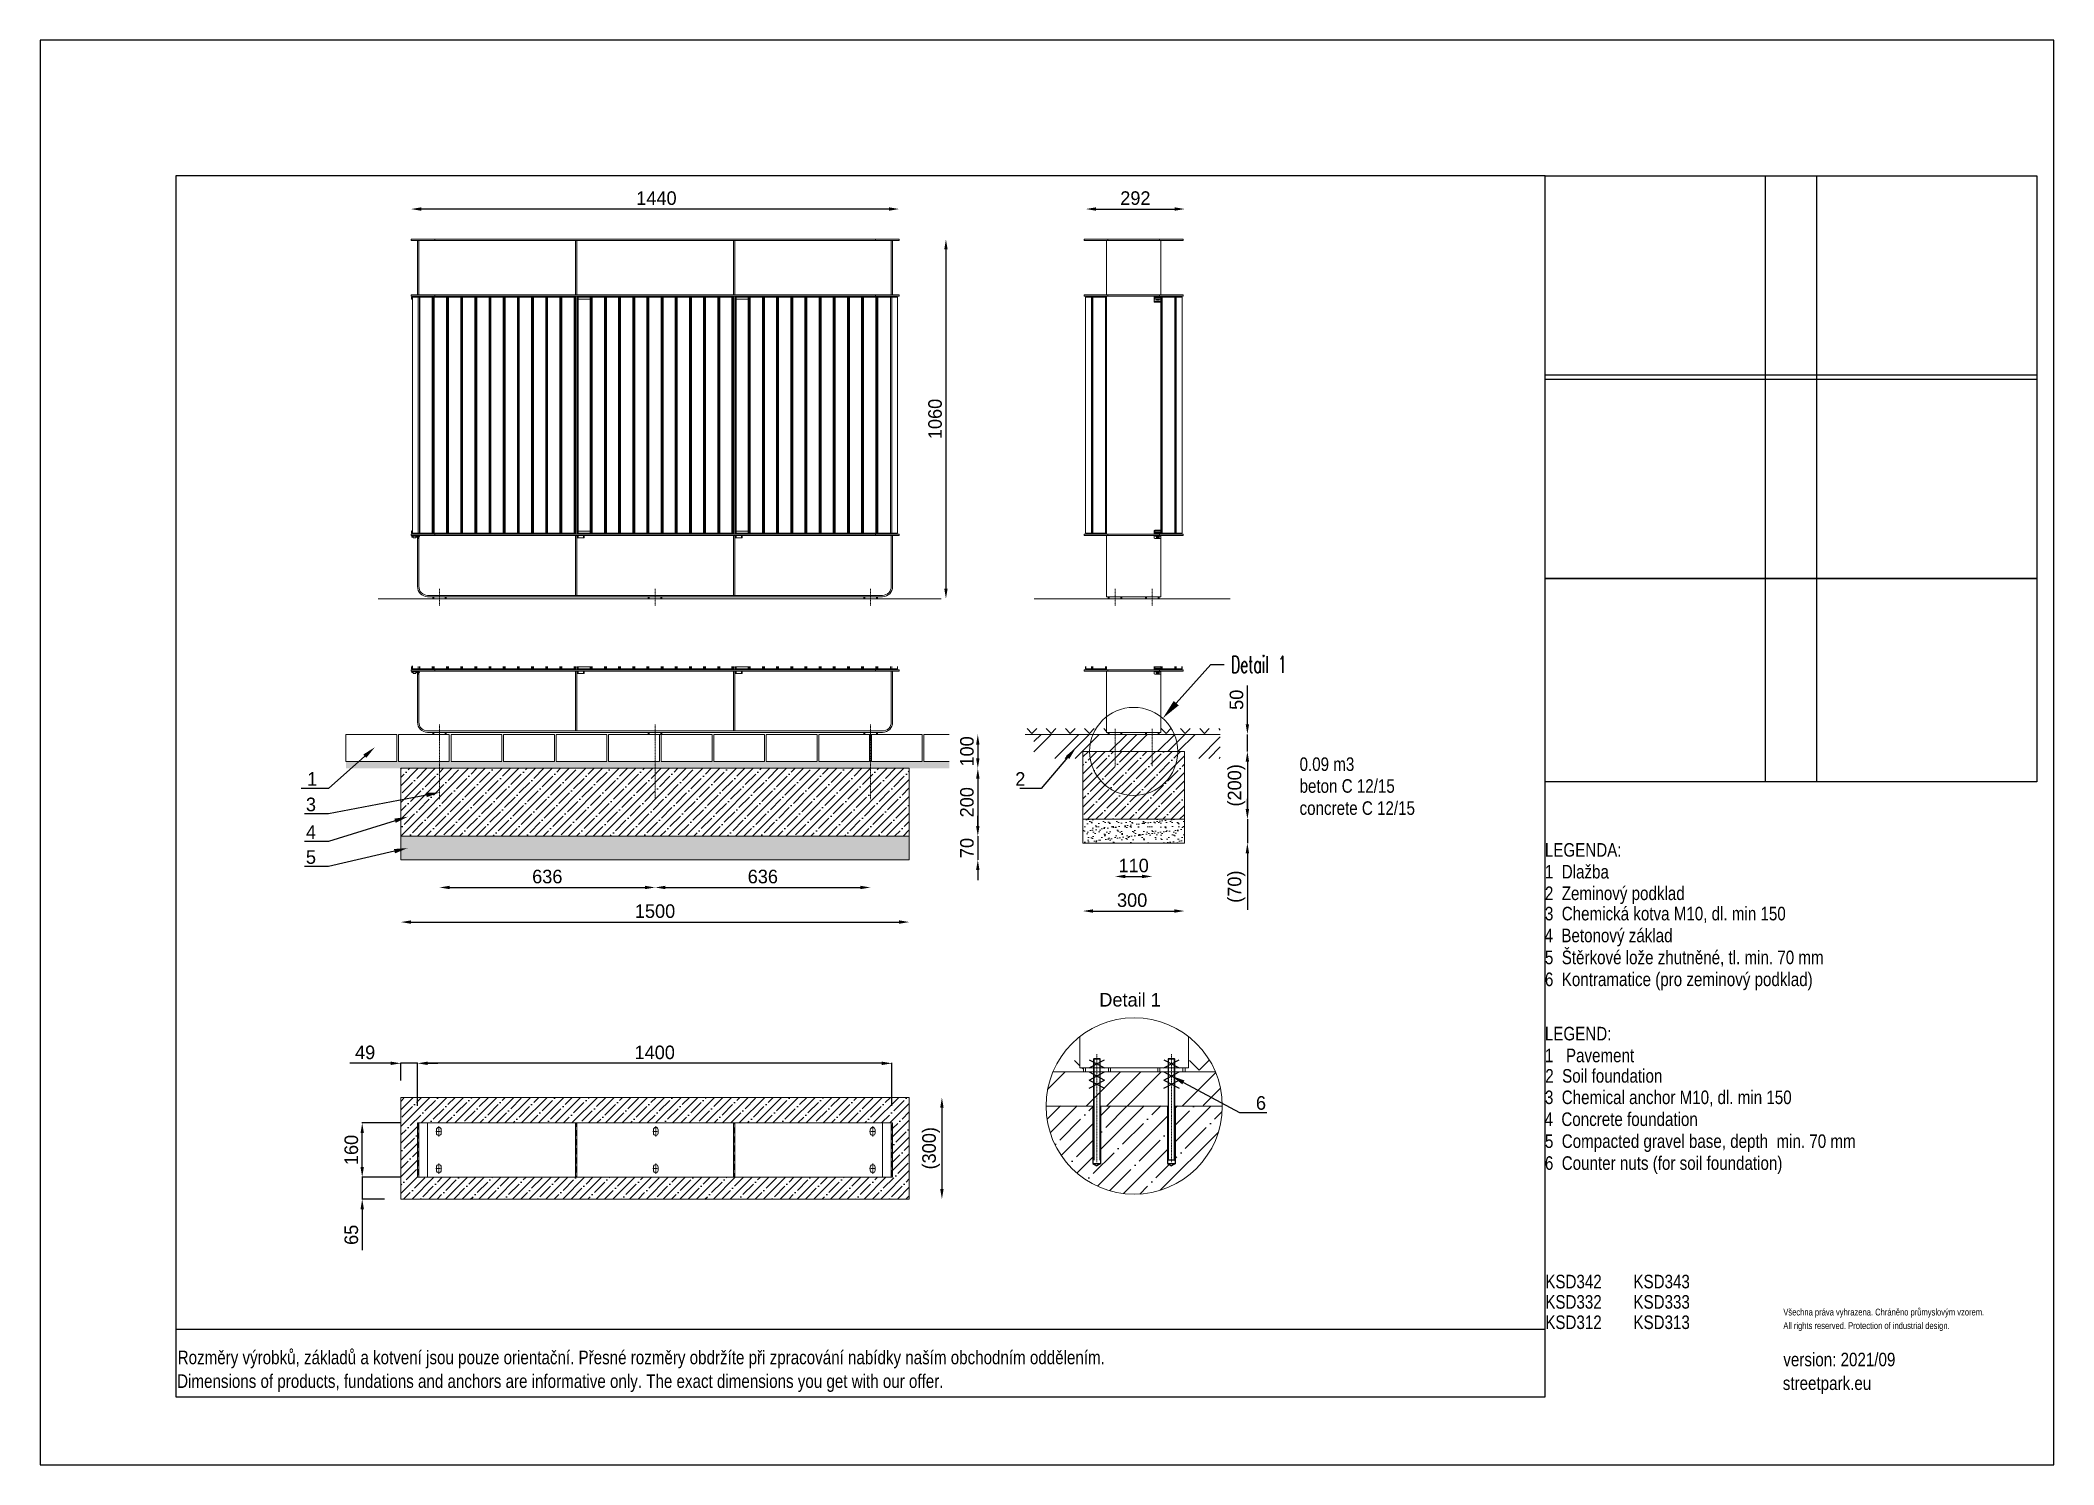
# Model space of a CAD drawing. Header units: millimetres. Extents: x 5064 to 11004, y 3085 to 7285.
import ezdxf
from ezdxf import colors
from ezdxf.entities.mleader import LeaderData, LeaderLine
from ezdxf.lldxf.tags import DXFTag
from ezdxf.math import Vec2, Vec3

# ---------------------------------------------------------------- set-up
doc = ezdxf.new("R2010")
doc.units = ezdxf.units.MM
doc.header["$LTSCALE"] = 0.3
doc.linetypes.add('DashDot', pattern=[15, 9, -3, 0, -3])
doc.linetypes.add('INCONTINUOUS', pattern=[200000.001, 200000, -0.001])
for name, color, linetype in [('KOTY', 3, 'INCONTINUOUS'), ('OSY', 7, 'Continuous'), ('POSTAVY ATD', 8, 'Continuous')]:
    doc.layers.add(name, color=color, linetype=linetype)
doc.layers.add('Nekreslit', color=6, linetype='Continuous', plot=False)
doc.layers.add('SRAFY', color=251, linetype='Continuous', lineweight=13)
doc.styles.add('SEACAD_Arial', font='arial.ttf', dxfattribs={"width": 0.8})
doc.styles.add('SLDTEXTSTYLE1', font='TXT', dxfattribs={"width": 0.605, "bigfont": 'bigfont'})
tags = doc.linetypes.add('HIDDEN2', pattern=[4.7625, 3.175, -1.5875]).pattern_tags.tags
tags[6:7] = [DXFTag(74, 4), DXFTag(75, 0), DXFTag(340, '0'), DXFTag(46, 0.0), DXFTag(50, 0.0), DXFTag(44, 0.0), DXFTag(45, 0.0)]
tags[4:5] = [DXFTag(74, 4), DXFTag(75, 0), DXFTag(340, '0'), DXFTag(46, 0.0), DXFTag(50, 0.0), DXFTag(44, 0.0), DXFTag(45, 0.0)]
doc.dimstyles.new('PROFI_CSN', dxfattribs={"dimscale": 0, "dimtxt": 3.5, "dimasz": 3, "dimexe": 1, "dimexo": 0, "dimgap": 1.5, "dimtad": 1, "dimlfac": -1, "dimdsep": 46, "dimtxsty": 'Standard', "dimcen": 0, "dimdle": 1, "dimclrd": 256, "dimclre": 256, "dimclrt": 256, "dimadec": 0, "dimazin": 0, "dimtfac": 0.6, "dimtmove": 0, "dimatfit": 1, "dimfxl": 1, "dimtolj": 1, "dimarcsym": 0})
picture_1 = doc.add_image_def('image1.jpg', size_in_pixel=(1600, 1200))
picture_2 = doc.add_image_def('image2.jpg', size_in_pixel=(1600, 1200))
picture_3 = doc.add_image_def('image3.jpg', size_in_pixel=(1600, 1200))
picture_4 = doc.add_image_def('image4.jpg', size_in_pixel=(1600, 1200))
picture_5 = doc.add_image_def('image5.jpg', size_in_pixel=(1600, 1200))
picture_6 = doc.add_image_def('image6.jpg', size_in_pixel=(1600, 1200))
pattern_1 = [(45, (9516.586, 4166.625), (-13.47038, 13.47038), []), (45, (9521.076, 4166.625), (-13.47038, 13.47038), []), (45, (9525.566, 4166.625), (-13.47038, 13.47038), []), (45, (9530.056, 4166.625), (-13.47038, 13.47038), [])]

msp = doc.modelspace()

# ---------------------------------------------------------------- texts
at = {"style": 'SEACAD_Arial', "width": 0.8}
for s, height, p in [('0.09 m3', 40, (8779.5, 5130.8)), ('beton C 12/15', 39.998, (8779.5, 5066.5)), ('concrete C 12/15', 39.998, (8779.5, 5001.4)), ('LEGENDA:', 40, (9503.3, 4878.1)), ('1  Dlažba', 40, (9503.3, 4813.8)), ('2  Zeminový podklad', 39.998, (9503.3, 4750.2)), ('3  Chemická kotva M10, dl. min 150', 39.998, (9503.3, 4690.3)), ('4  Betonový základ', 39.998, (9502.2, 4625.8)), ('5  Štěrkové lože zhutněné, tl. min. 70 mm', 39.998, (9503.3, 4561.1)), ('6  Kontramatice (pro zeminový podklad)', 39.998, (9503.3, 4496.5)), ('LEGEND:', 40, (9503.3, 4336.4)), ('1   Pavement', 39.998, (9503.3, 4272.1)), ('2  Soil foundation', 39.998, (9504.4, 4211.8)), ('3  Chemical anchor M10, dl. min 150', 39.998, (9503.3, 4148.6)), ('4  Concrete foundation', 39.998, (9502.2, 4084)), ('5  Compacted gravel base, depth  min. 70 mm', 39.998, (9503.3, 4019.3)), ('6  Counter nuts (for soil foundation)', 39.998, (9503.3, 3954.7)), ('KSD342', 40, (9504.4, 3605.3)), ('KSD343', 40, (9764.4, 3605.3)), ('KSD332', 40, (9504.4, 3545.3)), ('KSD333', 40, (9764.4, 3545.3)), ('KSD312', 40, (9504.4, 3485.3)), ('KSD313', 40, (9764.4, 3485.3)), ('Všechna práva vyhrazena. Chráněno průmyslovým vzorem.', 20, (10206.7, 3525.3)), ('All rights reserved. Protection of industrial design.', 20, (10206.7, 3485.3)), ('Rozměry výrobků, základů a kotvení jsou pouze orientační. Přesné rozměry obdržíte při zpracování nabídky naším obchodním oddělením.', 39.9982, (5469.8, 3381.6)), ('version: 2021/09', 40, (10206.7, 3375.5)), ('Dimensions of products, fundations and anchors are informative only. The exact dimensions you get with our offer.', 39.9982, (5468.2, 3311.7)), ('streetpark.eu', 40, (10205.1, 3305.6))]:
    msp.add_text(s, height=height, dxfattribs=at).set_placement(p)
at = {"insert": (8188.8, 4476.2), "char_height": 40, "attachment_point": 1}
msp.add_mtext_dynamic_manual_height_columns('Detail 1', width=251.357, gutter_width=200, heights=[0], dxfattribs=at)

# ---------------------------------------------------------------- blocks, each defined once
blk = doc.blocks.new('*D135')
at = {"layer": 'Defpoints', "color": 0, "transparency": 16777216}
for p in [(8140.1, 4918.4), (8440.1, 4918.4), (8440.1, 4717.8)]:
    blk.add_point(p, dxfattribs=at)
at = {"layer": 'KOTY', "color": 7, "lineweight": -2, "transparency": 16777216}
blk.add_line((8170.1, 4717.8), (8410.1, 4717.8), dxfattribs=at)
at = {"layer": 'KOTY', "color": 7, "transparency": 16777216}
for points in [[(8170.1, 4722.8), (8170.1, 4712.8), (8140.1, 4717.8)], [(8410.1, 4722.8), (8410.1, 4712.8), (8440.1, 4717.8)]]:
    blk.add_solid(points, dxfattribs=at)
at = {"layer": 'KOTY', "color": 7, "lineweight": 15, "transparency": 16777216, "insert": (8285.6, 4749.8), "char_height": 40, "attachment_point": 5}
blk.add_mtext('\\A1;300', dxfattribs=at)
blk = doc.blocks.new('*D133')
at = {"layer": 'Defpoints', "color": 0, "transparency": 16777216}
for p in [(8441.1, 6787.7), (8149.1, 6698.7), (8441.1, 6698.7)]:
    blk.add_point(p, dxfattribs=at)
at = {"layer": 'KOTY', "color": 7, "lineweight": -2, "transparency": 16777216}
blk.add_line((8179.1, 6787.7), (8411.1, 6787.7), dxfattribs=at)
at = {"layer": 'KOTY', "color": 7, "transparency": 16777216}
for points in [[(8179.1, 6792.7), (8179.1, 6782.7), (8149.1, 6787.7)], [(8411.1, 6792.7), (8411.1, 6782.7), (8441.1, 6787.7)]]:
    blk.add_solid(points, dxfattribs=at)
at = {"layer": 'KOTY', "color": 7, "lineweight": 15, "transparency": 16777216, "insert": (8295.1, 6819.7), "char_height": 40, "attachment_point": 5}
blk.add_mtext('\\A1;292', dxfattribs=at)
blk = doc.blocks.new('*D161')
at = {"layer": 'Defpoints', "color": 0, "transparency": 16777216}
for p in [(8235.1, 5144), (8345.1, 5144), (8345.1, 4819.8)]:
    blk.add_point(p, dxfattribs=at)
at = {"layer": 'KOTY', "color": 7, "lineweight": -2, "transparency": 16777216}
blk.add_line((8265.1, 4819.8), (8315.1, 4819.8), dxfattribs=at)
at = {"layer": 'KOTY', "color": 7, "transparency": 16777216}
for points in [[(8265.1, 4824.8), (8265.1, 4814.8), (8235.1, 4819.8)], [(8315.1, 4824.8), (8315.1, 4814.8), (8345.1, 4819.8)]]:
    blk.add_solid(points, dxfattribs=at)
at = {"layer": 'KOTY', "color": 7, "lineweight": 15, "transparency": 16777216, "insert": (8290.1, 4851.8), "char_height": 40, "attachment_point": 5}
blk.add_mtext('\\A1;110', dxfattribs=at)
blk = doc.blocks.new('*D162')
at = {"layer": 'Defpoints', "color": 0, "transparency": 16777216}
for p in [(8545.6, 5238.7), (8440.1, 5188.4), (8625.6, 5188.4)]:
    blk.add_point(p, dxfattribs=at)
at = {"layer": 'KOTY', "color": 7, "lineweight": -2, "transparency": 16777216}
for p, q in [((8625.6, 5268.7), (8625.6, 5382.7)), ((8625.6, 5188.4), (8625.6, 5238.7)), ((8625.6, 5158.4), (8625.6, 5128.4))]:
    blk.add_line(p, q, dxfattribs=at)
at = {"layer": 'KOTY', "color": 7, "transparency": 16777216}
for points in [[(8620.6, 5268.7), (8630.6, 5268.7), (8625.6, 5238.7)], [(8620.6, 5158.4), (8630.6, 5158.4), (8625.6, 5188.4)]]:
    blk.add_solid(points, dxfattribs=at)
at = {"layer": 'KOTY', "color": 7, "lineweight": 15, "transparency": 16777216, "insert": (8593.6, 5340.7), "char_height": 40, "attachment_point": 5, "rotation": 90}
blk.add_mtext('\\A1;50', dxfattribs=at)
blk = doc.blocks.new('*D163')
at = {"layer": 'Defpoints', "color": 0, "transparency": 16777216}
for p in [(8440.1, 5188.4), (8440.1, 4988.4), (8625.6, 4988.4)]:
    blk.add_point(p, dxfattribs=at)
at = {"layer": 'KOTY', "color": 7, "lineweight": -2, "transparency": 16777216}
blk.add_line((8625.6, 5158.4), (8625.6, 5018.4), dxfattribs=at)
at = {"layer": 'KOTY', "color": 7, "transparency": 16777216}
for points in [[(8620.6, 5158.4), (8630.6, 5158.4), (8625.6, 5188.4)], [(8620.6, 5018.4), (8630.6, 5018.4), (8625.6, 4988.4)]]:
    blk.add_solid(points, dxfattribs=at)
at = {"layer": 'KOTY', "color": 7, "lineweight": 15, "transparency": 16777216, "insert": (8593.6, 5088.4), "char_height": 40, "attachment_point": 5, "rotation": 90}
blk.add_mtext('\\A1;(200)', dxfattribs=at)
blk = doc.blocks.new('*D164')
at = {"layer": 'Defpoints', "color": 0, "transparency": 16777216}
for p in [(8440.1, 4988.4), (8440.1, 4918.4), (8625.6, 4918.4)]:
    blk.add_point(p, dxfattribs=at)
at = {"layer": 'KOTY', "color": 7, "lineweight": -2, "transparency": 16777216}
for p, q in [((8625.6, 5018.4), (8625.6, 5048.4)), ((8625.6, 4988.4), (8625.6, 4918.4)), ((8625.6, 4888.4), (8625.6, 4721.1))]:
    blk.add_line(p, q, dxfattribs=at)
at = {"layer": 'KOTY', "color": 7, "transparency": 16777216}
for points in [[(8620.6, 5018.4), (8630.6, 5018.4), (8625.6, 4988.4)], [(8620.6, 4888.4), (8630.6, 4888.4), (8625.6, 4918.4)]]:
    blk.add_solid(points, dxfattribs=at)
at = {"layer": 'KOTY', "color": 7, "lineweight": 15, "transparency": 16777216, "insert": (8593.6, 4789.7), "char_height": 40, "attachment_point": 5, "rotation": 90}
blk.add_mtext('\\A1;(70)', dxfattribs=at)
blk = doc.blocks.new('*D165')
at = {"layer": 'Defpoints', "color": 0, "transparency": 16777216}
for p in [(6128.1, 4868.7), (7628.1, 4868.7), (7628.1, 4685.3)]:
    blk.add_point(p, dxfattribs=at)
at = {"layer": 'KOTY', "color": 7, "lineweight": -2, "transparency": 16777216}
blk.add_line((6158.1, 4685.3), (7598.1, 4685.3), dxfattribs=at)
at = {"layer": 'KOTY', "color": 7, "transparency": 16777216}
for points in [[(6158.1, 4690.3), (6158.1, 4680.3), (6128.1, 4685.3)], [(7598.1, 4690.3), (7598.1, 4680.3), (7628.1, 4685.3)]]:
    blk.add_solid(points, dxfattribs=at)
at = {"layer": 'KOTY', "color": 7, "lineweight": 15, "transparency": 16777216, "insert": (6878.1, 4717.3), "char_height": 40, "attachment_point": 5}
blk.add_mtext('\\A1;1500', dxfattribs=at)
blk = doc.blocks.new('*U166')
at = {"layer": 'OSY', "color": 0, "linetype": 'DashDot', "lineweight": 9, "transparency": 16777216}
blk.add_line((0, -14.9), (0, 15.3), dxfattribs=at)
blk = doc.blocks.new('*U167')
at = {"layer": 'OSY', "color": 0, "linetype": 'DashDot', "lineweight": 9, "transparency": 16777216}
blk.add_line((-9, 0), (9, 0), dxfattribs=at)
blk = doc.blocks.new('*D168')
at = {"layer": 'Defpoints', "color": 0, "transparency": 16777216}
for p in [(6177.2, 4268.8), (6128.2, 4168.4), (6177.2, 4093.1)]:
    blk.add_point(p, dxfattribs=at)
at = {"layer": 'KOTY', "color": 7, "lineweight": -2, "transparency": 16777216}
for p, q in [((6098.2, 4268.8), (5977.5, 4268.8)), ((6128.2, 4218.4), (6128.2, 4269.8)), ((6177.2, 4268.8), (6128.2, 4268.8)), ((6177.2, 4143.1), (6177.2, 4269.8)), ((6207.2, 4268.8), (6237.2, 4268.8))]:
    blk.add_line(p, q, dxfattribs=at)
at = {"layer": 'KOTY', "color": 7, "transparency": 16777216}
for points in [[(6098.2, 4273.8), (6098.2, 4263.8), (6128.2, 4268.8)], [(6207.2, 4273.8), (6207.2, 4263.8), (6177.2, 4268.8)]]:
    blk.add_solid(points, dxfattribs=at)
at = {"layer": 'KOTY', "color": 7, "lineweight": 15, "transparency": 16777216, "insert": (6022.8, 4300.8), "char_height": 40, "attachment_point": 5}
blk.add_mtext('\\A1;49', dxfattribs=at)
blk = doc.blocks.new('*D169')
at = {"layer": 'Defpoints', "color": 0, "transparency": 16777216}
for p in [(6177.2, 4268.8), (6177.2, 4093.1), (7577.1, 4093.1)]:
    blk.add_point(p, dxfattribs=at)
at = {"layer": 'KOTY', "color": 7, "lineweight": -2, "transparency": 16777216}
for p, q in [((6177.2, 4143.1), (6177.2, 4269.8)), ((7547.1, 4268.8), (6207.2, 4268.8)), ((7577.1, 4143.1), (7577.1, 4269.8))]:
    blk.add_line(p, q, dxfattribs=at)
at = {"layer": 'KOTY', "color": 7, "transparency": 16777216}
for points in [[(6207.2, 4273.8), (6207.2, 4263.8), (6177.2, 4268.8)], [(7547.1, 4273.8), (7547.1, 4263.8), (7577.1, 4268.8)]]:
    blk.add_solid(points, dxfattribs=at)
at = {"layer": 'KOTY', "color": 7, "lineweight": 15, "transparency": 16777216, "insert": (6877.1, 4300.8), "char_height": 40, "attachment_point": 5}
blk.add_mtext('\\A1;1400', dxfattribs=at)
blk = doc.blocks.new('*D170')
at = {"layer": 'Defpoints', "color": 0, "transparency": 16777216}
for p in [(6014.2, 3933.1), (6177.2, 3933.1), (6130.2, 3868.4)]:
    blk.add_point(p, dxfattribs=at)
at = {"layer": 'KOTY', "color": 7, "lineweight": -2, "transparency": 16777216}
for p, q in [((6014.2, 3963.1), (6014.2, 3993.1)), ((6127.2, 3933.1), (6013.2, 3933.1)), ((6014.2, 3933.1), (6014.2, 3868.4)), ((6080.2, 3868.4), (6013.2, 3868.4)), ((6014.2, 3838.4), (6014.2, 3717.7))]:
    blk.add_line(p, q, dxfattribs=at)
at = {"layer": 'KOTY', "color": 7, "transparency": 16777216}
for points in [[(6009.2, 3963.1), (6019.2, 3963.1), (6014.2, 3933.1)], [(6009.2, 3838.4), (6019.2, 3838.4), (6014.2, 3868.4)]]:
    blk.add_solid(points, dxfattribs=at)
at = {"layer": 'KOTY', "color": 7, "lineweight": 15, "transparency": 16777216, "insert": (5982.2, 3763.1), "char_height": 40, "attachment_point": 5, "rotation": 90}
blk.add_mtext('\\A1;65', dxfattribs=at)
blk = doc.blocks.new('*D171')
at = {"layer": 'Defpoints', "color": 0, "transparency": 16777216}
for p in [(6014.2, 4093.1), (6177.2, 4093.1), (6177.2, 3933.1)]:
    blk.add_point(p, dxfattribs=at)
at = {"layer": 'KOTY', "color": 7, "lineweight": -2, "transparency": 16777216}
for p, q in [((6127.2, 4093.1), (6013.2, 4093.1)), ((6014.2, 3963.1), (6014.2, 4063.1)), ((6127.2, 3933.1), (6013.2, 3933.1))]:
    blk.add_line(p, q, dxfattribs=at)
at = {"layer": 'KOTY', "color": 7, "transparency": 16777216}
for points in [[(6009.2, 4063.1), (6019.2, 4063.1), (6014.2, 4093.1)], [(6009.2, 3963.1), (6019.2, 3963.1), (6014.2, 3933.1)]]:
    blk.add_solid(points, dxfattribs=at)
at = {"layer": 'KOTY', "color": 7, "lineweight": 15, "transparency": 16777216, "insert": (5982.2, 4013.3), "char_height": 40, "attachment_point": 5, "rotation": 90}
blk.add_mtext('\\A1;160', dxfattribs=at)
blk = doc.blocks.new('*D172')
at = {"layer": 'Defpoints', "color": 0, "transparency": 16777216}
for p in [(7666.2, 5238.7), (7628.1, 5138.4), (7830.3, 5138.4)]:
    blk.add_point(p, dxfattribs=at)
at = {"layer": 'KOTY', "color": 7, "lineweight": -2, "transparency": 16777216}
blk.add_line((7830.3, 5208.7), (7830.3, 5168.4), dxfattribs=at)
at = {"layer": 'KOTY', "color": 7, "transparency": 16777216}
for points in [[(7825.3, 5208.7), (7835.3, 5208.7), (7830.3, 5238.7)], [(7825.3, 5168.4), (7835.3, 5168.4), (7830.3, 5138.4)]]:
    blk.add_solid(points, dxfattribs=at)
at = {"layer": 'KOTY', "color": 7, "lineweight": 15, "transparency": 16777216, "insert": (7798.3, 5188.5), "char_height": 40, "attachment_point": 5, "rotation": 90}
blk.add_mtext('\\A1;100', dxfattribs=at)
blk = doc.blocks.new('*U174')
at = {"layer": 'OSY', "color": 0, "linetype": 'DashDot', "lineweight": 9, "transparency": 16777216}
blk.add_line((0, -14.9), (0, 15.3), dxfattribs=at)
blk = doc.blocks.new('*U175')
at = {"layer": 'OSY', "color": 0, "linetype": 'DashDot', "lineweight": 9, "transparency": 16777216}
blk.add_line((-9, 0), (9, 0), dxfattribs=at)
blk = doc.blocks.new('*U176')
at = {"layer": 'OSY', "color": 0, "linetype": 'DashDot', "lineweight": 9, "transparency": 16777216}
blk.add_line((0, -14.9), (0, 15.3), dxfattribs=at)
blk = doc.blocks.new('*U177')
at = {"layer": 'OSY', "color": 0, "linetype": 'DashDot', "lineweight": 9, "transparency": 16777216}
blk.add_line((0, -14.9), (0, 15.3), dxfattribs=at)
blk = doc.blocks.new('*U178')
at = {"layer": 'OSY', "color": 0, "linetype": 'DashDot', "lineweight": 9, "transparency": 16777216}
blk.add_line((-9, 0), (9, 0), dxfattribs=at)
blk = doc.blocks.new('*U179')
at = {"layer": 'OSY', "color": 0, "linetype": 'DashDot', "lineweight": 9, "transparency": 16777216}
blk.add_line((-9, 0), (9, 0), dxfattribs=at)
blk = doc.blocks.new('*U180')
at = {"layer": 'OSY', "color": 0, "linetype": 'DashDot', "lineweight": 9, "transparency": 16777216}
blk.add_line((0, -14.9), (0, 15.3), dxfattribs=at)
blk = doc.blocks.new('*U181')
at = {"layer": 'OSY', "color": 0, "linetype": 'DashDot', "lineweight": 9, "transparency": 16777216}
blk.add_line((0, -14.9), (0, 15.3), dxfattribs=at)
blk = doc.blocks.new('*U182')
at = {"layer": 'OSY', "color": 0, "linetype": 'DashDot', "lineweight": 9, "transparency": 16777216}
blk.add_line((-9, 0), (9, 0), dxfattribs=at)
blk = doc.blocks.new('*U183')
at = {"layer": 'OSY', "color": 0, "linetype": 'DashDot', "lineweight": 9, "transparency": 16777216}
blk.add_line((-9, 0), (9, 0), dxfattribs=at)
blk = doc.blocks.new('*D184')
at = {"layer": 'Defpoints', "color": 0, "transparency": 16777216}
for p in [(6158.2, 6787.7), (6158.2, 6698.7), (7598.1, 6698.7)]:
    blk.add_point(p, dxfattribs=at)
at = {"layer": 'KOTY', "color": 7, "lineweight": -2, "transparency": 16777216}
blk.add_line((7568.1, 6787.7), (6188.2, 6787.7), dxfattribs=at)
at = {"layer": 'KOTY', "color": 7, "transparency": 16777216}
for points in [[(6188.2, 6792.7), (6188.2, 6782.7), (6158.2, 6787.7)], [(7568.1, 6792.7), (7568.1, 6782.7), (7598.1, 6787.7)]]:
    blk.add_solid(points, dxfattribs=at)
at = {"layer": 'KOTY', "color": 7, "lineweight": 15, "transparency": 16777216, "insert": (6882.2, 6819.7), "char_height": 40, "attachment_point": 5}
blk.add_mtext('\\A1;1440', dxfattribs=at)
blk = doc.blocks.new('*D185')
at = {"layer": 'Defpoints', "color": 0, "transparency": 16777216}
for p in [(6242.2, 5047.7), (6878.1, 5047.7), (6878.1, 4787.3)]:
    blk.add_point(p, dxfattribs=at)
at = {"layer": 'KOTY', "color": 7, "lineweight": -2, "transparency": 16777216}
blk.add_line((6272.2, 4787.3), (6848.1, 4787.3), dxfattribs=at)
at = {"layer": 'KOTY', "color": 7, "transparency": 16777216}
for points in [[(6272.2, 4792.3), (6272.2, 4782.3), (6242.2, 4787.3)], [(6848.1, 4792.3), (6848.1, 4782.3), (6878.1, 4787.3)]]:
    blk.add_solid(points, dxfattribs=at)
at = {"layer": 'KOTY', "color": 7, "lineweight": 15, "transparency": 16777216, "insert": (6560.2, 4819.3), "char_height": 40, "attachment_point": 5}
blk.add_mtext('\\A1;636', dxfattribs=at)
blk = doc.blocks.new('*D186')
at = {"layer": 'Defpoints', "color": 0, "transparency": 16777216}
for p in [(6878.1, 5047.7), (7514.1, 5047.7), (7514.1, 4787.3)]:
    blk.add_point(p, dxfattribs=at)
at = {"layer": 'KOTY', "color": 7, "lineweight": -2, "transparency": 16777216}
blk.add_line((6908.1, 4787.3), (7484.1, 4787.3), dxfattribs=at)
at = {"layer": 'KOTY', "color": 7, "transparency": 16777216}
for points in [[(6908.1, 4792.3), (6908.1, 4782.3), (6878.1, 4787.3)], [(7484.1, 4792.3), (7484.1, 4782.3), (7514.1, 4787.3)]]:
    blk.add_solid(points, dxfattribs=at)
at = {"layer": 'KOTY', "color": 7, "lineweight": 15, "transparency": 16777216, "insert": (7196.1, 4819.3), "char_height": 40, "attachment_point": 5}
blk.add_mtext('\\A1;636', dxfattribs=at)
blk = doc.blocks.new('*D187')
at = {"layer": 'Defpoints', "color": 0, "transparency": 16777216}
for p in [(7628.2, 4168.4), (7628.2, 3868.4), (7724.4, 3868.4)]:
    blk.add_point(p, dxfattribs=at)
at = {"layer": 'KOTY', "color": 7, "lineweight": -2, "transparency": 16777216}
blk.add_line((7724.4, 4138.4), (7724.4, 3898.4), dxfattribs=at)
at = {"layer": 'KOTY', "color": 7, "transparency": 16777216}
for points in [[(7719.4, 4138.4), (7729.4, 4138.4), (7724.4, 4168.4)], [(7719.4, 3898.4), (7729.4, 3898.4), (7724.4, 3868.4)]]:
    blk.add_solid(points, dxfattribs=at)
at = {"layer": 'KOTY', "color": 7, "lineweight": 15, "transparency": 16777216, "insert": (7692.4, 4018.4), "char_height": 40, "attachment_point": 5, "rotation": 90}
blk.add_mtext('\\A1;(300)', dxfattribs=at)
blk = doc.blocks.new('*D188')
at = {"layer": 'Defpoints', "color": 0, "transparency": 16777216}
for p in [(7598.1, 6698.7), (7534.1, 5638.7), (7736.3, 5638.7)]:
    blk.add_point(p, dxfattribs=at)
at = {"layer": 'KOTY', "color": 7, "lineweight": -2, "transparency": 16777216}
blk.add_line((7736.3, 6668.7), (7736.3, 5668.7), dxfattribs=at)
at = {"layer": 'KOTY', "color": 7, "transparency": 16777216}
for points in [[(7731.3, 6668.7), (7741.3, 6668.7), (7736.3, 6698.7)], [(7731.3, 5668.7), (7741.3, 5668.7), (7736.3, 5638.7)]]:
    blk.add_solid(points, dxfattribs=at)
at = {"layer": 'KOTY', "color": 7, "lineweight": 15, "transparency": 16777216, "insert": (7704.3, 6168.7), "char_height": 40, "attachment_point": 5, "rotation": 90}
blk.add_mtext('\\A1;1060', dxfattribs=at)
blk = doc.blocks.new('*D189')
at = {"layer": 'Defpoints', "color": 0, "transparency": 16777216}
for p in [(7628.1, 5138.6), (7628.1, 4938.6), (7830.3, 4938.6)]:
    blk.add_point(p, dxfattribs=at)
at = {"layer": 'KOTY', "color": 7, "lineweight": -2, "transparency": 16777216}
blk.add_line((7830.3, 5108.6), (7830.3, 4968.6), dxfattribs=at)
at = {"layer": 'KOTY', "color": 7, "transparency": 16777216}
for points in [[(7825.3, 5108.6), (7835.3, 5108.6), (7830.3, 5138.6)], [(7825.3, 4968.6), (7835.3, 4968.6), (7830.3, 4938.6)]]:
    blk.add_solid(points, dxfattribs=at)
at = {"layer": 'KOTY', "color": 7, "lineweight": 15, "transparency": 16777216, "insert": (7798.3, 5038.6), "char_height": 40, "attachment_point": 5, "rotation": 90}
blk.add_mtext('\\A1;200', dxfattribs=at)
blk = doc.blocks.new('*D190')
at = {"layer": 'Defpoints', "color": 0, "transparency": 16777216}
for p in [(7628.1, 4938.6), (7628.1, 4868.7), (7830.3, 4868.7)]:
    blk.add_point(p, dxfattribs=at)
at = {"layer": 'KOTY', "color": 7, "lineweight": -2, "transparency": 16777216}
for p, q in [((7830.3, 4968.6), (7830.3, 4998.6)), ((7830.3, 4938.6), (7830.3, 4868.7)), ((7830.3, 4838.7), (7830.3, 4808.7))]:
    blk.add_line(p, q, dxfattribs=at)
at = {"layer": 'KOTY', "color": 7, "transparency": 16777216}
for points in [[(7825.3, 4968.6), (7835.3, 4968.6), (7830.3, 4938.6)], [(7825.3, 4838.7), (7835.3, 4838.7), (7830.3, 4868.7)]]:
    blk.add_solid(points, dxfattribs=at)
at = {"layer": 'KOTY', "color": 7, "lineweight": 15, "transparency": 16777216, "insert": (7798.3, 4903.6), "char_height": 40, "attachment_point": 5, "rotation": 90}
blk.add_mtext('\\A1;70', dxfattribs=at)

# ---------------------------------------------------------------- dimensions: what is measured, and where the dimension line sits
at = {"layer": 'KOTY', "lineweight": 15}
for base, p1, p2, picture, middle in [((6158.2, 6787.7), (7598.1, 6698.7), (6158.2, 6698.7), '*D184', (6882.2, 6787.7)), ((8345.1, 4819.8), (8235.1, 5144), (8345.1, 5144), '*D161', (8290.1, 4819.8)), ((6878.1, 4787.3), (6242.2, 5047.7), (6878.1, 5047.7), '*D185', (6560.2, 4787.3)), ((7514.1, 4787.3), (6878.1, 5047.7), (7514.1, 5047.7), '*D186', (7196.1, 4787.3)), ((8440.1, 4717.8), (8140.1, 4918.4), (8440.1, 4918.4), '*D135', (8285.6, 4717.8)), ((7628.1, 4685.3), (6128.1, 4868.7), (7628.1, 4868.7), '*D165', (6878.1, 4685.3))]:
    dim = msp.add_linear_dim(base=base, p1=p1, p2=p2, dimstyle='PROFI_CSN', override={"dimscale": 1, "dimtxt": 40, "dimasz": 30, "dimgap": 12, "dimdec": 0, "dimlfac": 1, "dimse1": 1, "dimse2": 1, "dimclrd": 7, "dimclre": 3, "dimclrt": 7, "dimtdec": 0}, dxfattribs=at)
    dim.commit()
    dim.dimension.update_dxf_attribs({"geometry": picture, "text_midpoint": middle, "dimtype": 160})
dim = msp.add_linear_dim(base=(8441.1, 6787.7), p1=(8149.1, 6698.7), p2=(8441.1, 6698.7), dimstyle='PROFI_CSN', override={"dimscale": 1, "dimtxt": 40, "dimasz": 30, "dimgap": 12, "dimdec": 0, "dimlfac": 1, "dimse1": 1, "dimse2": 1, "dimclrd": 7, "dimclre": 3, "dimclrt": 7, "dimtdec": 0}, dxfattribs=at)
dim.commit()
dim.dimension.update_dxf_attribs({"geometry": '*D133', "text_midpoint": (8295.1, 6819.7)})
for base, p1, p2, angle, override, picture, middle in [((7736.3, 5638.7), (7598.1, 6698.7), (7534.1, 5638.7), 90, {"dimscale": 1, "dimtxt": 40, "dimasz": 30, "dimgap": 12, "dimdec": 0, "dimlfac": 1, "dimse1": 1, "dimse2": 1, "dimclrd": 7, "dimclre": 3, "dimclrt": 7, "dimtdec": 0}, '*D188', (7736.3, 6168.7)), ((8625.6, 5188.4), (8545.6, 5238.7), (8440.1, 5188.4), 90, {"dimscale": 1, "dimtxt": 40, "dimasz": 30, "dimgap": 12, "dimdec": 0, "dimlfac": 1, "dimse1": 1, "dimse2": 1, "dimclrd": 7, "dimclre": 3, "dimclrt": 7, "dimtdec": 0}, '*D162', (8625.6, 5340.7)), ((7830.3, 5138.4), (7666.2, 5238.7), (7628.1, 5138.4), 90, {"dimscale": 1, "dimtxt": 40, "dimasz": 30, "dimgap": 12, "dimdec": 0, "dimlfac": 1, "dimse1": 1, "dimse2": 1, "dimclrd": 7, "dimclre": 3, "dimclrt": 7, "dimtdec": 0}, '*D172', (7830.3, 5188.5)), ((7830.3, 4938.6), (7628.1, 5138.6), (7628.1, 4938.6), 90, {"dimscale": 1, "dimtxt": 40, "dimasz": 30, "dimgap": 12, "dimdec": 0, "dimlfac": 1, "dimse1": 1, "dimse2": 1, "dimclrd": 7, "dimclre": 3, "dimclrt": 7, "dimtdec": 0}, '*D189', (7830.3, 5038.6)), ((7830.3, 4868.7), (7628.1, 4938.6), (7628.1, 4868.7), 90, {"dimscale": 1, "dimtxt": 40, "dimasz": 30, "dimgap": 12, "dimdec": 0, "dimlfac": 1, "dimse1": 1, "dimse2": 1, "dimclrd": 7, "dimclre": 3, "dimclrt": 7, "dimtdec": 0}, '*D190', (7830.3, 4903.6)), ((6177.2, 4268.8), (6128.2, 4168.4), (6177.2, 4093.1), 180, {"dimscale": 1, "dimtxt": 40, "dimasz": 30, "dimexo": 50, "dimgap": 12, "dimdec": 0, "dimlfac": 1, "dimclrd": 7, "dimclre": 7, "dimclrt": 7, "dimtdec": 0}, '*D168', (6022.8, 4268.8)), ((6014.2, 4093.1), (6177.2, 3933.1), (6177.2, 4093.1), 90, {"dimscale": 1, "dimtxt": 40, "dimasz": 30, "dimexo": 50, "dimgap": 12, "dimdec": 0, "dimlfac": 1, "dimclrd": 7, "dimclre": 7, "dimclrt": 7, "dimtdec": 0}, '*D171', (6014.2, 4013.3)), ((6014.2, 3933.1), (6130.2, 3868.4), (6177.2, 3933.1), 90, {"dimscale": 1, "dimtxt": 40, "dimasz": 30, "dimexo": 50, "dimgap": 12, "dimdec": 0, "dimlfac": 1, "dimclrd": 7, "dimclre": 7, "dimclrt": 7, "dimtdec": 0}, '*D170', (6014.2, 3763.1))]:
    dim = msp.add_linear_dim(base=base, p1=p1, p2=p2, angle=angle, dimstyle='PROFI_CSN', override=override, dxfattribs=at)
    dim.commit()
    dim.dimension.update_dxf_attribs({"geometry": picture, "text_midpoint": middle, "dimtype": 160})
for base, p1, p2, picture, middle in [((8625.6, 4988.4), (8440.1, 5188.4), (8440.1, 4988.4), '*D163', (8625.6, 5088.4)), ((8625.6, 4918.4), (8440.1, 4988.4), (8440.1, 4918.4), '*D164', (8625.6, 4789.7)), ((7724.4, 3868.4), (7628.2, 4168.4), (7628.2, 3868.4), '*D187', (7724.4, 4018.4))]:
    dim = msp.add_linear_dim(base=base, p1=p1, p2=p2, angle=90, text='(<>)', dimstyle='PROFI_CSN', override={"dimscale": 1, "dimtxt": 40, "dimasz": 30, "dimgap": 12, "dimdec": 0, "dimlfac": 1, "dimse1": 1, "dimse2": 1, "dimclrd": 7, "dimclre": 3, "dimclrt": 7, "dimtdec": 0}, dxfattribs=at)
    dim.commit()
    dim.dimension.update_dxf_attribs({"geometry": picture, "text_midpoint": middle, "dimtype": 160})
dim = msp.add_linear_dim(base=(6177.2, 4268.8), p1=(7577.1, 4093.1), p2=(6177.2, 4093.1), angle=180, dimstyle='PROFI_CSN', override={"dimscale": 1, "dimtxt": 40, "dimasz": 30, "dimexo": 50, "dimgap": 12, "dimdec": 0, "dimlfac": 1, "dimclrd": 7, "dimclre": 7, "dimclrt": 7, "dimtdec": 0}, dxfattribs=at)
dim.commit()
dim.dimension.update_dxf_attribs({"geometry": '*D169', "text_midpoint": (6877.1, 4300.8)})

# ---------------------------------------------------------------- hatches: boundary and pattern name
at = {"true_color": 0xc7c8ca, "transparency": 33554508}
h = msp.add_hatch(dxfattribs=at)
h.set_pattern_fill('ANSI35', color=9, scale=5.5)
h.set_pattern_definition([(45, (1314.752, -122.076), (-24.6957, 24.6957), []), (45, (1339.448, -122.076), (-24.6957, 24.6957), [43.65625, -8.73125, 0, -8.73125])])
h.paths.add_polyline_path([(8440.1, 5188.4), (8140, 5188.7), (8140.1, 4988.4), (8440.1, 4988.4)])
h = msp.add_hatch(dxfattribs=at)
h.set_pattern_fill('ANSI35', color=9, scale=5.5)
h.set_pattern_definition([(45, (11712.826, 3608.823), (-24.6957, 24.6957), []), (45, (11737.522, 3608.823), (-24.6957, 24.6957), [43.65625, -8.73125, 0, -8.73125])])
h.paths.add_polyline_path([(6128.1, 5138.7), (6128.1, 4938.7), (7628.1, 4938.7), (7628.1, 5138.7)])
h = msp.add_hatch(dxfattribs=at)
h.set_pattern_fill('ANSI35', color=9, scale=5.5)
h.set_pattern_definition([(45, (9724.41, 3085.283), (-24.6957, 24.6957), []), (45, (9749.104, 3085.283), (-24.6957, 24.6957), [43.65625, -8.73125, 0, -8.73125])])
h.paths.add_polyline_path([(6128.2, 4168.4), (6128.2, 3868.4), (7628.2, 3868.4), (7628.2, 4168.4)])
h.paths.add_polyline_path([(6643.2, 4093.1), (6649.2, 4093.1), (7111.2, 4093.1), (7117.2, 4093.1), (7539.2, 4093.1), (7575.1, 4093.1), (7579.1, 4093.1), (7579.1, 3933.1), (7575.1, 3933.1), (7539.2, 3933.1), (7117.2, 3933.1), (7111.2, 3933.1), (6649.2, 3933.1), (6643.2, 3933.1), (6221.2, 3933.1), (6181.2, 3933.1), (6177.2, 3933.1), (6177.2, 4093.1), (6181.2, 4093.1), (6221.2, 4093.1)], flags=16)
h.paths.add_polyline_path([(6247.2, 4073.1), (6247.2, 4063.1, -1), (6233.2, 4063.1), (6233.2, 4073.1, -1)], flags=0)
h.paths.add_polyline_path([(6247.2, 3963.1), (6247.2, 3953.1, -1), (6233.2, 3953.1), (6233.2, 3963.1, -1)], flags=0)
h.paths.add_polyline_path([(6873.2, 4073.1, -1), (6887.2, 4073.1), (6887.2, 4063.1, -1), (6873.2, 4063.1)], flags=0)
h.paths.add_polyline_path([(6873.2, 3963.1, -1), (6887.2, 3963.1), (6887.2, 3953.1, -1), (6873.2, 3953.1)], flags=0)
h.paths.add_polyline_path([(7513.2, 4073.1, -1), (7527.2, 4073.1), (7527.2, 4063.1, -1), (7513.2, 4063.1)], flags=0)
h.paths.add_polyline_path([(7513.2, 3963.1, -1), (7527.2, 3963.1), (7527.2, 3953.1, -1), (7513.2, 3953.1)], flags=0)
h = msp.add_hatch(dxfattribs=at)
h.set_pattern_fill('ANSI35', color=9, scale=11)
h.set_pattern_definition([(45, (-5659.06, -6478.02), (-49.3914, 49.3914), []), (45, (-5609.67, -6478.02), (-49.3914, 49.3914), [87.3125, -17.4625, 0, -17.4625])])
h.paths.add_polyline_path([(8413.6, 4142.9), (8413.6, 3973.1), (8401.6, 3966.2), (8389.6, 3973.1), (8389.6, 4142.9)])
h.paths.add_polyline_path([(8169.6, 4142.9), (8193.6, 4142.9), (8193.6, 3973.1), (8181.6, 3966.2), (8169.6, 3973.1)])
edge = h.paths.add_edge_path()
edge.add_arc((8291.6, 4142.9), 260, 179.86139, 360.01027)
edge.add_line((8551.6, 4142.9), (8031.6, 4143.5))
at = {"linetype": 'Continuous', "lineweight": 0}
h = msp.add_hatch(dxfattribs=at)
h.set_pattern_fill('DIN 201 OCEL A OCELOVÁ LITINA', style=0, pattern_type=2)
h.set_pattern_definition(pattern_1)
h.paths.add_polyline_path([(6177.2, 4093.1), (6177.2, 3933.1), (6181.2, 3933.1), (6181.2, 4093.1)])
h = msp.add_hatch(dxfattribs=at)
h.set_pattern_fill('DIN 201 OCEL A OCELOVÁ LITINA', style=0, pattern_type=2)
h.set_pattern_definition(pattern_1)
h.paths.add_polyline_path([(6643.2, 4093.1), (6643.2, 3933.1), (6647.2, 3933.1), (6647.2, 4093.1)])
h = msp.add_hatch(dxfattribs=at)
h.set_pattern_fill('DIN 201 OCEL A OCELOVÁ LITINA', style=0, pattern_type=2)
h.set_pattern_definition(pattern_1)
h.paths.add_polyline_path([(7109.1, 4093.1), (7109.1, 3933.1), (7113.1, 3933.1), (7113.1, 4093.1)])
h = msp.add_hatch(dxfattribs=at)
h.set_pattern_fill('DIN 201 OCEL A OCELOVÁ LITINA', style=0, pattern_type=2)
h.set_pattern_definition(pattern_1)
h.paths.add_polyline_path([(7575.1, 4093.1), (7575.1, 3933.1), (7579.1, 3933.1), (7579.1, 4093.1)])
at = {"layer": 'SRAFY'}
h = msp.add_hatch(dxfattribs=at)
h.set_pattern_fill('TERACO', color=256, scale=20)
h.set_pattern_definition([(45, (409.633, -75.99), (-28.28427, 28.28427), [20, -20]), (135, (466.2, -75.99), (-28.28427, -28.28427), [20, -20])])
h.paths.add_polyline_path([(8215.1, 5238.7), (8215.1, 5244.7), (8210.1, 5244.7), (8210.1, 5261.7), (7965.6, 5261.7), (7965.6, 5238.7)])
h.paths.add_polyline_path([(8365.1, 5244.7), (8365.1, 5238.7), (8545.6, 5238.7), (8545.6, 5261.7), (8370.1, 5261.7), (8370.1, 5244.7)])
h = msp.add_hatch(dxfattribs=at)
h.set_pattern_fill('GOST_GROUND', color=256, scale=10)
h.set_pattern_definition([(45, (409.63, -75.99), (141.4214, -9e-15), [200]), (45, (439.63, -75.99), (141.4214, -9e-15), [200]), (45, (469.63, -75.99), (141.4214, -9e-15), [200])])
h.paths.add_polyline_path([(8140.1, 5167.8), (7995.6, 5167.8), (7995.6, 5238.7), (8545.6, 5238.7), (8545.6, 5167.8), (8440.1, 5167.8), (8440.1, 5189.3), (8140.1, 5187.4)])
h = msp.add_hatch(dxfattribs=at)
h.set_pattern_fill('AR-SAND', color=256, scale=0.5)
h.set_pattern_definition([(37.5, (1290.752, -172.076), (-0.800016, 24.47066), [0, -19.304, 0, -21.59, 0, -20.6375]), (7.5, (1290.752, -172.076), (22.47616, 35.84126), [0, -10.414, 0, -17.399, 0, -6.6675]), (327.5, (1275.13, -172.076), (39.54962, 0.07186), [0, -6.35, 0, -22.86, 0, -29.845]), (317.5, (1275.13, -172.076), (38.17782, 11.14647), [0, -3.175, 0, -14.986, 0, -17.145])])
h.paths.add_polyline_path([(6755.2, 5158.7), (5966.2, 5158.7), (5966.2, 5138.7), (6721.1, 5138.7), (6755.2, 5138.7)])
h.paths.add_polyline_path([(6805.2, 5158.7), (6755.2, 5158.7), (6755.2, 5138.7), (6805.2, 5138.7)])
h.paths.add_polyline_path([(7085.2, 5158.7), (6805.2, 5158.7), (6805.2, 5138.7), (7085.2, 5138.4)])
h.paths.add_polyline_path([(7746.2, 5158.7), (7085.2, 5158.7), (7085.2, 5138.4), (7169.2, 5138.4), (7746.2, 5138.4)])
at = {"layer": 'SRAFY', "lineweight": 15}
h = msp.add_hatch(dxfattribs=at)
h.set_pattern_fill('AR-SAND', color=9, scale=0.5, style=0)
h.set_pattern_definition([(37.5, (11712.826, 3608.823), (-0.800016, 24.47066), [0, -19.304, 0, -21.59, 0, -20.6375]), (7.5, (11712.826, 3608.823), (22.47616, 35.84126), [0, -10.414, 0, -17.399, 0, -6.6675]), (327.5, (11697.205, 3608.823), (39.54962, 0.07186), [0, -6.35, 0, -22.86, 0, -29.845]), (317.5, (11697.205, 3608.823), (38.17782, 11.14647), [0, -3.175, 0, -14.986, 0, -17.145])])
h.paths.add_polyline_path([(6128.1, 4938.7), (6128.1, 4868.7), (7628.1, 4868.7), (7628.1, 4938.7)])
h = msp.add_hatch(dxfattribs=at)
h.set_pattern_fill('AR-SAND', color=9, scale=0.5, style=0)
h.set_pattern_definition([(37.5, (1314.752, -122.076), (-0.800016, 24.47066), [0, -19.304, 0, -21.59, 0, -20.6375]), (7.5, (1314.752, -122.076), (22.47616, 35.84126), [0, -10.414, 0, -17.399, 0, -6.6675]), (327.5, (1299.13, -122.076), (39.54962, 0.07186), [0, -6.35, 0, -22.86, 0, -29.845]), (317.5, (1299.13, -122.076), (38.17782, 11.14647), [0, -3.175, 0, -14.986, 0, -17.145])])
h.paths.add_polyline_path([(8440.1, 4918.4), (8440.1, 4988.4), (8140.1, 4988.4), (8140.1, 4918.4)])
at = {"layer": 'SRAFY'}
h = msp.add_hatch(dxfattribs=at)
h.set_pattern_fill('TERACO', color=256, scale=40)
h.set_pattern_definition([(45, (-7469.3, -6385.84), (-56.56854, 56.56854), [40, -40]), (135, (-7356.16, -6385.84), (-56.56854, -56.56854), [40, -40])])
edge = h.paths.add_edge_path()
edge.add_arc((8291.6, 4142.9), 260, 145.6664, 157.23825)
edge.add_line((8051.9, 4243.5), (8141.6, 4243.5))
edge.add_line((8141.6, 4243.5), (8141.6, 4255.5))
edge.add_line((8141.6, 4255.5), (8131.6, 4255.5))
edge.add_line((8131.6, 4255.5), (8131.6, 4289.5))
edge.add_line((8131.6, 4289.5), (8076.9, 4289.5))
edge = h.paths.add_edge_path()
edge.add_arc((8291.6, 4142.9), 260, 22.76372, 34.3336)
edge.add_line((8506.3, 4289.5), (8451.6, 4289.5))
edge.add_line((8451.6, 4289.5), (8451.6, 4255.5))
edge.add_line((8451.6, 4255.5), (8441.6, 4255.5))
edge.add_line((8441.6, 4255.5), (8441.6, 4243.5))
edge.add_line((8441.6, 4243.5), (8531.4, 4243.5))
h = msp.add_hatch(dxfattribs=at)
h.set_pattern_fill('GOST_GROUND', color=256, scale=20)
h.set_pattern_definition([(45, (-7469.3, -6385.84), (282.8427, -2e-14), [400]), (45, (-7409.3, -6385.84), (282.8427, -2e-14), [400]), (45, (-7349.3, -6385.84), (282.8427, -2e-14), [400])])
edge = h.paths.add_edge_path()
edge.add_arc((8291.6, 4142.9), 260, 0.36008, 22.75632)
edge.add_line((8531.4, 4243.5), (8051.9, 4243.5))
edge.add_arc((8291.6, 4142.9), 260, 157.24183, 180.36008)
edge.add_line((8031.6, 4141.3), (8551.6, 4144.5))

# ---------------------------------------------------------------- linework, layer by layer
at = {"color": 7, "linetype": 'Continuous', "lineweight": 15}
for p, q in [((6158.2, 6698.7), (6158.2, 6694.7)), ((6228.2, 6698.7), (6158.2, 6698.7)), ((6158.2, 6694.7), (6228.2, 6694.7)), ((6177.2, 6694.7), (6177.2, 6534.7)), ((6181.2, 6534.7), (6181.2, 6694.7)), ((6228.2, 6694.7), (6228.2, 6698.7)), ((7528.1, 6698.7), (6228.2, 6698.7)), ((7528.1, 6694.7), (6228.2, 6694.7)), ((6643.1, 6534.7), (6643.1, 6694.7)), ((6647.1, 6534.7), (6647.1, 6694.7)), ((7109.1, 6534.7), (7109.1, 6694.7)), ((7113.1, 6534.7), (7113.1, 6694.7)), ((7528.1, 6694.7), (7528.1, 6698.7)), ((7528.1, 6698.7), (7598.1, 6698.7)), ((7598.1, 6694.7), (7528.1, 6694.7)), ((7575.1, 6534.7), (7575.1, 6694.7)), ((7579.1, 6694.7), (7579.1, 6534.7)), ((7598.1, 6698.7), (7598.1, 6694.7)), ((8144.1, 6698.7), (8144.1, 6694.7)), ((8214.1, 6698.7), (8144.1, 6698.7)), ((8144.1, 6694.7), (8214.1, 6694.7)), ((8210.1, 6534.7), (8210.1, 6694.7)), ((8214.1, 6694.7), (8214.1, 6698.7)), ((8366.1, 6698.7), (8214.1, 6698.7)), ((8366.1, 6694.7), (8214.1, 6694.7)), ((8366.1, 6698.7), (8366.1, 6694.7)), ((8436.1, 6698.7), (8366.1, 6698.7)), ((8366.1, 6694.7), (8436.1, 6694.7)), ((8370.1, 6694.7), (8370.1, 6534.7)), ((8436.1, 6694.7), (8436.1, 6698.7)), ((6158.2, 6534.7), (6158.2, 6530.7)), ((6228.2, 6534.7), (6158.2, 6534.7)), ((6228.2, 6530.7), (6228.2, 6534.7)), ((7528.1, 6534.7), (6228.2, 6534.7)), ((7528.1, 6530.7), (7528.1, 6534.7)), ((7528.1, 6534.7), (7598.1, 6534.7)), ((7598.1, 6534.7), (7598.1, 6530.7)), ((8144.1, 6534.7), (8144.1, 6530.7)), ((8214.1, 6534.7), (8144.1, 6534.7)), ((8214.1, 6530.7), (8214.1, 6534.7)), ((8214.1, 6534.7), (8366.1, 6534.7)), ((8366.1, 6534.7), (8366.1, 6530.7)), ((8436.1, 6534.7), (8366.1, 6534.7)), ((8436.1, 6530.7), (8436.1, 6534.7)), ((6228.2, 6530.7), (6158.2, 6530.7)), ((6159.2, 6528.1), (6159.2, 6526.1)), ((6162.7, 6528.1), (6159.2, 6528.1)), ((6159.2, 6526.1), (6159.2, 6522.1)), ((6159.2, 6526.1), (6162.7, 6526.1)), ((6162.7, 6522.1), (6159.2, 6522.1)), ((6160.9, 6529.1), (6160.9, 6528.1)), ((6160.9, 6529.1), (6175.4, 6529.1)), ((6162.6, 6528.1), (6162.6, 5832.1)), ((6162.7, 6528.1), (6162.6, 6528.1)), ((6162.7, 6528.1), (6162.7, 5832.1)), ((6179.7, 6528.1), (6162.7, 6528.1)), ((6164.2, 6530.7), (6164.2, 6529.1)), ((6172.2, 6529.1), (6172.2, 6530.7)), ((6175.4, 6528.1), (6175.4, 6529.1)), ((6177.2, 6530.7), (6177.2, 6528.1)), ((6179.7, 5832.1), (6179.7, 6528.1)), ((6183.1, 6528.1), (6179.7, 6528.1)), ((6181, 6530.7), (6181, 6530.5)), ((6181.2, 6530.5), (6181, 6530.5)), ((6181.2, 6530.5), (6181.2, 6528.1)), ((6183.1, 6528.1), (6183.2, 6528.1)), ((6183.1, 5832.1), (6183.1, 6528.1)), ((6184, 6528.1), (6183.2, 6528.1)), ((6184, 6528.1), (6184, 5832.1)), ((6220.9, 6528.1), (6184, 6528.1)), ((6220.9, 5832.1), (6220.9, 6528.1)), ((6220.9, 6528.1), (6223.1, 6528.1)), ((6224.9, 6528.1), (6223.1, 6528.1)), ((6223.1, 5832.1), (6223.1, 6528.1)), ((6224.9, 6528.1), (6224.9, 5832.1)), ((6224.9, 6528.1), (6226.9, 6528.1)), ((6226.9, 5832.1), (6226.9, 6528.1)), ((6226.9, 6528.1), (6262.9, 6528.1)), ((7528.1, 6530.7), (6228.2, 6530.7)), ((6262.9, 6528.1), (6262.9, 5832.1)), ((6262.9, 6528.1), (6264.9, 6528.1)), ((6266.7, 6528.1), (6264.9, 6528.1)), ((6264.9, 5832.1), (6264.9, 6528.1)), ((6264.9, 6485.1), (6266.7, 6485.1)), ((6266.7, 6528.1), (6266.7, 5832.1)), ((6266.7, 6528.1), (6268.7, 6528.1)), ((6268.7, 5832.1), (6268.7, 6528.1)), ((6268.7, 6528.1), (6304.7, 6528.1)), ((6304.7, 6528.1), (6304.7, 5832.1)), ((6304.7, 6528.1), (6306.7, 6528.1)), ((6308.5, 6528.1), (6306.7, 6528.1)), ((6306.7, 5832.1), (6306.7, 6528.1)), ((6306.7, 6485.1), (6308.5, 6485.1)), ((6308.5, 6528.1), (6308.5, 5832.1)), ((6308.5, 6528.1), (6310.5, 6528.1)), ((6310.5, 5832.1), (6310.5, 6528.1)), ((6310.5, 6528.1), (6346.5, 6528.1)), ((6346.5, 6528.1), (6346.5, 5832.1)), ((6346.5, 6528.1), (6348.5, 6528.1)), ((6350.3, 6528.1), (6348.5, 6528.1)), ((6348.5, 5832.1), (6348.5, 6528.1)), ((6348.5, 6485.1), (6350.3, 6485.1)), ((6350.3, 6528.1), (6350.3, 5832.1)), ((6350.3, 6528.1), (6352.3, 6528.1)), ((6352.3, 5832.1), (6352.3, 6528.1)), ((6352.3, 6528.1), (6388.3, 6528.1)), ((6388.3, 6528.1), (6388.3, 5832.1)), ((6388.3, 6528.1), (6390.3, 6528.1)), ((6392.1, 6528.1), (6390.3, 6528.1)), ((6390.3, 5832.1), (6390.3, 6528.1)), ((6390.3, 6485.1), (6392.1, 6485.1)), ((6392.1, 6528.1), (6392.1, 5832.1)), ((6392.1, 6528.1), (6394.1, 6528.1)), ((6394.1, 5832.1), (6394.1, 6528.1)), ((6394.1, 6528.1), (6430.1, 6528.1)), ((6430.1, 6528.1), (6430.1, 5832.1)), ((6430.1, 6528.1), (6432.1, 6528.1)), ((6433.9, 6528.1), (6432.1, 6528.1)), ((6432.1, 5832.1), (6432.1, 6528.1)), ((6432.1, 6485.1), (6433.9, 6485.1)), ((6433.9, 6528.1), (6433.9, 5832.1)), ((6433.9, 6528.1), (6435.9, 6528.1)), ((6435.9, 5832.1), (6435.9, 6528.1)), ((6435.9, 6528.1), (6471.9, 6528.1)), ((6471.9, 6528.1), (6471.9, 5832.1)), ((6471.9, 6528.1), (6473.9, 6528.1)), ((6475.7, 6528.1), (6473.9, 6528.1)), ((6473.9, 5832.1), (6473.9, 6528.1)), ((6473.9, 6485.1), (6475.7, 6485.1)), ((6475.7, 6528.1), (6475.7, 5832.1)), ((6475.7, 6528.1), (6477.7, 6528.1)), ((6477.7, 5832.1), (6477.7, 6528.1)), ((6477.7, 6528.1), (6513.7, 6528.1)), ((6513.7, 6528.1), (6513.7, 5832.1)), ((6513.7, 6528.1), (6515.7, 6528.1)), ((6517.5, 6528.1), (6515.7, 6528.1)), ((6515.7, 5832.1), (6515.7, 6528.1)), ((6515.7, 6485.1), (6517.5, 6485.1)), ((6517.5, 6528.1), (6517.5, 5832.1)), ((6517.5, 6528.1), (6519.5, 6528.1)), ((6519.5, 5832.1), (6519.5, 6528.1)), ((6519.5, 6528.1), (6555.5, 6528.1)), ((6555.5, 6528.1), (6555.5, 5832.1)), ((6555.5, 6528.1), (6557.5, 6528.1)), ((6559.3, 6528.1), (6557.5, 6528.1)), ((6557.5, 5832.1), (6557.5, 6528.1)), ((6557.5, 6485.1), (6559.3, 6485.1)), ((6559.3, 6528.1), (6559.3, 5832.1)), ((6559.3, 6528.1), (6561.3, 6528.1)), ((6561.3, 5832.1), (6561.3, 6528.1)), ((6561.3, 6528.1), (6597.3, 6528.1)), ((6597.3, 6528.1), (6597.3, 5832.1)), ((6597.3, 6528.1), (6599.3, 6528.1)), ((6601.1, 6528.1), (6599.3, 6528.1)), ((6599.3, 5832.1), (6599.3, 6528.1)), ((6601.1, 6528.1), (6601.1, 5832.1)), ((6601.1, 6528.1), (6603.1, 6528.1)), ((6603.1, 5832.1), (6603.1, 6528.1)), ((6603.1, 6528.1), (6639.1, 6528.1)), ((6639.1, 6528.1), (6639.1, 5832.1)), ((6639.1, 6528.1), (6641.1, 6528.1)), ((6641.1, 6528.1), (6641.1, 5832.1)), ((6643.1, 5828.7), (6643.1, 6530.7)), ((6647.1, 5828.7), (6647.1, 6530.7)), ((6649.1, 5832.1), (6649.1, 6528.1)), ((6651.1, 6528.1), (6649.1, 6528.1)), ((6651.1, 6522.1), (6649.1, 6522.1)), ((6651.1, 6528.1), (6651.1, 5832.1)), ((6687.1, 6528.1), (6651.1, 6528.1)), ((6687.1, 6522.1), (6651.1, 6522.1)), ((6687.1, 5832.1), (6687.1, 6528.1)), ((6689.1, 6528.1), (6687.1, 6528.1)), ((6689.1, 6522.1), (6687.1, 6522.1)), ((6689.1, 6528.1), (6690.9, 6528.1)), ((6689.1, 6528.1), (6689.1, 5832.1)), ((6689.1, 6528.1), (6689.1, 5832.1)), ((6690.9, 5832.1), (6690.9, 6528.1)), ((6692.9, 6528.1), (6690.9, 6528.1)), ((6692.9, 6528.1), (6692.9, 5832.1)), ((6728.9, 6528.1), (6692.9, 6528.1)), ((6728.9, 5832.1), (6728.9, 6528.1)), ((6730.9, 6528.1), (6728.9, 6528.1)), ((6730.9, 6528.1), (6732.7, 6528.1)), ((6730.9, 6528.1), (6730.9, 5832.1)), ((6732.7, 6485.1), (6730.9, 6485.1)), ((6732.7, 5832.1), (6732.7, 6528.1)), ((6734.7, 6528.1), (6732.7, 6528.1)), ((6734.7, 6528.1), (6734.7, 5832.1)), ((6770.7, 6528.1), (6734.7, 6528.1)), ((6770.7, 5832.1), (6770.7, 6528.1)), ((6772.7, 6528.1), (6770.7, 6528.1)), ((6772.7, 6528.1), (6774.5, 6528.1)), ((6772.7, 6528.1), (6772.7, 5832.1)), ((6774.5, 6485.1), (6772.7, 6485.1)), ((6774.5, 5832.1), (6774.5, 6528.1)), ((6776.5, 6528.1), (6774.5, 6528.1)), ((6776.5, 6528.1), (6776.5, 5832.1)), ((6812.5, 6528.1), (6776.5, 6528.1)), ((6812.5, 5832.1), (6812.5, 6528.1)), ((6814.5, 6528.1), (6812.5, 6528.1)), ((6814.5, 6528.1), (6816.3, 6528.1)), ((6814.5, 6528.1), (6814.5, 5832.1)), ((6816.3, 6485.1), (6814.5, 6485.1)), ((6816.3, 5832.1), (6816.3, 6528.1)), ((6818.3, 6528.1), (6816.3, 6528.1)), ((6818.3, 6528.1), (6818.3, 5832.1)), ((6854.3, 6528.1), (6818.3, 6528.1)), ((6854.3, 5832.1), (6854.3, 6528.1)), ((6856.3, 6528.1), (6854.3, 6528.1)), ((6856.3, 6528.1), (6858.1, 6528.1)), ((6856.3, 6528.1), (6856.3, 5832.1)), ((6858.1, 6485.1), (6856.3, 6485.1)), ((6858.1, 5832.1), (6858.1, 6528.1)), ((6860.1, 6528.1), (6858.1, 6528.1)), ((6896.1, 6528.1), (6860.1, 6528.1)), ((6860.1, 6528.1), (6860.1, 5832.1)), ((6896.1, 5832.1), (6896.1, 6528.1)), ((6898.1, 6528.1), (6896.1, 6528.1)), ((6898.1, 6528.1), (6899.9, 6528.1)), ((6898.1, 6528.1), (6898.1, 5832.1)), ((6899.9, 6485.1), (6898.1, 6485.1)), ((6899.9, 5832.1), (6899.9, 6528.1)), ((6901.9, 6528.1), (6899.9, 6528.1)), ((6901.9, 6528.1), (6901.9, 5832.1)), ((6901.9, 6528.1), (6937.9, 6528.1)), ((6937.9, 6528.1), (6937.9, 5832.1)), ((6937.9, 6528.1), (6939.9, 6528.1)), ((6941.7, 6528.1), (6939.9, 6528.1)), ((6939.9, 5832.1), (6939.9, 6528.1)), ((6939.9, 6485.1), (6941.7, 6485.1)), ((6941.7, 6528.1), (6941.7, 5832.1)), ((6941.7, 6528.1), (6943.7, 6528.1)), ((6943.7, 5832.1), (6943.7, 6528.1)), ((6943.7, 6528.1), (6979.7, 6528.1)), ((6979.7, 6528.1), (6979.7, 5832.1)), ((6979.7, 6528.1), (6981.7, 6528.1)), ((6983.5, 6528.1), (6981.7, 6528.1)), ((6981.7, 5832.1), (6981.7, 6528.1)), ((6981.7, 6485.1), (6983.5, 6485.1)), ((6983.5, 6528.1), (6983.5, 5832.1)), ((6983.5, 6528.1), (6985.5, 6528.1)), ((6985.5, 5832.1), (6985.5, 6528.1)), ((6985.5, 6528.1), (7021.5, 6528.1)), ((7021.5, 6528.1), (7021.5, 5832.1)), ((7021.5, 6528.1), (7023.5, 6528.1)), ((7025.3, 6528.1), (7023.5, 6528.1)), ((7023.5, 5832.1), (7023.5, 6528.1)), ((7023.5, 6485.1), (7025.3, 6485.1)), ((7025.3, 6528.1), (7025.3, 5832.1)), ((7025.3, 6528.1), (7027.3, 6528.1)), ((7027.3, 5832.1), (7027.3, 6528.1)), ((7027.3, 6528.1), (7063.3, 6528.1)), ((7063.3, 6528.1), (7063.3, 5832.1)), ((7063.3, 6528.1), (7065.3, 6528.1)), ((7067.1, 6528.1), (7065.3, 6528.1)), ((7065.3, 5832.1), (7065.3, 6528.1)), ((7067.1, 6528.1), (7067.1, 5832.1)), ((7067.1, 6528.1), (7067.1, 5832.1)), ((7067.1, 6528.1), (7069.1, 6528.1)), ((7069.1, 5832.1), (7069.1, 6528.1)), ((7069.1, 6528.1), (7105.1, 6528.1)), ((7105.1, 6528.1), (7105.1, 5832.1)), ((7105.1, 6528.1), (7107.1, 6528.1)), ((7107.1, 5832.1), (7107.1, 6528.1)), ((7109.1, 5828.7), (7109.1, 6530.7)), ((7113.1, 5828.7), (7113.1, 6530.7)), ((7117.1, 6528.1), (7115.1, 6528.1)), ((7115.1, 6528.1), (7115.1, 5832.1)), ((7117.1, 6522.1), (7115.1, 6522.1)), ((7117.1, 6528.1), (7117.1, 5832.1)), ((7153.1, 6528.1), (7117.1, 6528.1)), ((7153.1, 6522.1), (7117.1, 6522.1)), ((7153.1, 5832.1), (7153.1, 6528.1)), ((7155.1, 6528.1), (7153.1, 6528.1)), ((7155.1, 6522.1), (7153.1, 6522.1)), ((7155.1, 6528.1), (7156.9, 6528.1)), ((7155.1, 6528.1), (7155.1, 5832.1)), ((7156.9, 5832.1), (7156.9, 6528.1)), ((7158.9, 6528.1), (7156.9, 6528.1)), ((7158.9, 6528.1), (7158.9, 5832.1)), ((7194.9, 6528.1), (7158.9, 6528.1)), ((7194.9, 5832.1), (7194.9, 6528.1)), ((7196.9, 6528.1), (7194.9, 6528.1)), ((7196.9, 6528.1), (7198.7, 6528.1)), ((7196.9, 6528.1), (7196.9, 5832.1)), ((7198.7, 6485.1), (7196.9, 6485.1)), ((7198.7, 5832.1), (7198.7, 6528.1)), ((7200.7, 6528.1), (7198.7, 6528.1)), ((7200.7, 6528.1), (7200.7, 5832.1)), ((7236.7, 6528.1), (7200.7, 6528.1)), ((7236.7, 5832.1), (7236.7, 6528.1)), ((7238.7, 6528.1), (7236.7, 6528.1)), ((7238.7, 6528.1), (7240.5, 6528.1)), ((7238.7, 6528.1), (7238.7, 5832.1)), ((7240.5, 6485.1), (7238.7, 6485.1)), ((7240.5, 5832.1), (7240.5, 6528.1)), ((7242.5, 6528.1), (7240.5, 6528.1)), ((7242.5, 6528.1), (7242.5, 5832.1)), ((7278.5, 6528.1), (7242.5, 6528.1)), ((7278.5, 5832.1), (7278.5, 6528.1)), ((7280.5, 6528.1), (7278.5, 6528.1)), ((7280.5, 6528.1), (7282.3, 6528.1)), ((7280.5, 6528.1), (7280.5, 5832.1)), ((7282.3, 6485.1), (7280.5, 6485.1)), ((7282.3, 5832.1), (7282.3, 6528.1)), ((7284.3, 6528.1), (7282.3, 6528.1)), ((7284.3, 6528.1), (7284.3, 5832.1)), ((7320.3, 6528.1), (7284.3, 6528.1)), ((7320.3, 5832.1), (7320.3, 6528.1)), ((7322.3, 6528.1), (7320.3, 6528.1)), ((7322.3, 6528.1), (7324.1, 6528.1)), ((7322.3, 6528.1), (7322.3, 5832.1)), ((7324.1, 6485.1), (7322.3, 6485.1)), ((7324.1, 5832.1), (7324.1, 6528.1)), ((7326.1, 6528.1), (7324.1, 6528.1)), ((7362.1, 6528.1), (7326.1, 6528.1)), ((7326.1, 6528.1), (7326.1, 5832.1)), ((7362.1, 5832.1), (7362.1, 6528.1)), ((7364.1, 6528.1), (7362.1, 6528.1)), ((7364.1, 6528.1), (7365.9, 6528.1)), ((7364.1, 6528.1), (7364.1, 5832.1)), ((7365.9, 6485.1), (7364.1, 6485.1)), ((7365.9, 5832.1), (7365.9, 6528.1)), ((7367.9, 6528.1), (7365.9, 6528.1)), ((7367.9, 6528.1), (7367.9, 5832.1)), ((7403.9, 6528.1), (7367.9, 6528.1)), ((7403.9, 5832.1), (7403.9, 6528.1)), ((7405.9, 6528.1), (7403.9, 6528.1)), ((7405.9, 6528.1), (7407.7, 6528.1)), ((7405.9, 6528.1), (7405.9, 5832.1)), ((7407.7, 6485.1), (7405.9, 6485.1)), ((7407.7, 5832.1), (7407.7, 6528.1)), ((7409.7, 6528.1), (7407.7, 6528.1)), ((7445.7, 6528.1), (7409.7, 6528.1)), ((7409.7, 6528.1), (7409.7, 5832.1)), ((7445.7, 5832.1), (7445.7, 6528.1)), ((7447.7, 6528.1), (7445.7, 6528.1)), ((7447.7, 6528.1), (7449.5, 6528.1)), ((7447.7, 6528.1), (7447.7, 5832.1)), ((7449.5, 6485.1), (7447.7, 6485.1)), ((7449.5, 5832.1), (7449.5, 6528.1)), ((7451.5, 6528.1), (7449.5, 6528.1)), ((7487.5, 6528.1), (7451.5, 6528.1)), ((7451.5, 6528.1), (7451.5, 5832.1)), ((7487.5, 5832.1), (7487.5, 6528.1)), ((7489.5, 6528.1), (7487.5, 6528.1)), ((7489.5, 6528.1), (7491.3, 6528.1)), ((7489.5, 6528.1), (7489.5, 5832.1)), ((7491.3, 6485.1), (7489.5, 6485.1)), ((7491.3, 5832.1), (7491.3, 6528.1)), ((7493.3, 6528.1), (7491.3, 6528.1)), ((7529.3, 6528.1), (7493.3, 6528.1)), ((7493.3, 6528.1), (7493.3, 5832.1)), ((7528.1, 6530.7), (7598.1, 6530.7)), ((7529.3, 5832.1), (7529.3, 6528.1)), ((7531.3, 6528.1), (7529.3, 6528.1)), ((7531.3, 6528.1), (7533.1, 6528.1)), ((7531.3, 6528.1), (7531.3, 5832.1)), ((7533.1, 5832.1), (7533.1, 6528.1)), ((7535.4, 6528.1), (7533.1, 6528.1)), ((7535.4, 5832.1), (7535.4, 6528.1)), ((7535.4, 6528.1), (7572.3, 6528.1)), ((7572.3, 6528.1), (7573.1, 6528.1)), ((7572.3, 6528.1), (7572.3, 5832.1)), ((7573.1, 6528.1), (7573.1, 6528.1)), ((7573.1, 5832.1), (7573.1, 6528.1)), ((7573.1, 6528.1), (7576.6, 6528.1)), ((7575.1, 6530.7), (7575.1, 6528.1)), ((7576.6, 5832.1), (7576.6, 6528.1)), ((7576.6, 6528.1), (7593.6, 6528.1)), ((7579.1, 6530.7), (7579.1, 6528.1)), ((7593.6, 6528.1), (7593.6, 5832.1)), ((7593.6, 6528.1), (7593.7, 6528.1)), ((7593.7, 6528.1), (7593.7, 5832.1)), ((8214.1, 6530.7), (8144.1, 6530.7)), ((8148.1, 6528.1), (8148.1, 5832.1)), ((8148.1, 6528.1), (8148.6, 6528.1)), ((8165.6, 6528.1), (8148.6, 6528.1)), ((8148.6, 6528.1), (8148.6, 6528.1)), ((8165.6, 5832.1), (8165.6, 6528.1)), ((8169.1, 6528.1), (8165.6, 6528.1)), ((8169.1, 5832.1), (8169.1, 6528.1)), ((8169.1, 6523.1), (8169.2, 6523.1)), ((8169.1, 6488.1), (8169.2, 6488.1)), ((8169.2, 6528.1), (8169.2, 5832.1)), ((8169.9, 6528.1), (8169.2, 6528.1)), ((8169.9, 6528.1), (8169.9, 5832.1)), ((8206.8, 6528.1), (8169.9, 6528.1)), ((8206.8, 5832.1), (8206.8, 6528.1)), ((8206.8, 6528.1), (8209.1, 6528.1)), ((8209.1, 5832.1), (8209.1, 6528.1)), ((8210.1, 6525.6), (8209.1, 6525.6)), ((8209.1, 6488.1), (8210.1, 6488.1)), ((8210.1, 5828.7), (8210.1, 6530.7)), ((8366.1, 6530.7), (8214.1, 6530.7)), ((8350.1, 6530.7), (8350.1, 6514.7)), ((8357.1, 6530.5), (8350.1, 6530.5)), ((8350.1, 6515.7), (8372.1, 6515.7)), ((8352.1, 6528.1), (8352.1, 6526.1)), ((8370.1, 6528.1), (8352.1, 6528.1)), ((8352.1, 6526.1), (8370.1, 6526.1)), ((8352.1, 6526.1), (8352.1, 6522.1)), ((8370.1, 6522.1), (8352.1, 6522.1)), ((8352.1, 6512.7), (8370.1, 6512.7)), ((8353.8, 6529.1), (8353.8, 6528.1)), ((8353.8, 6529.1), (8361.1, 6529.1)), ((8357.1, 6530.7), (8357.1, 6529.1)), ((8357.1, 6522.1), (8357.1, 6520.2)), ((8357.1, 6520.2), (8357.6, 6519.7)), ((8357.1, 6520.2), (8365.1, 6520.2)), ((8357.6, 6519.7), (8364.6, 6519.7)), ((8361.1, 6529.1), (8368.3, 6529.1)), ((8364.6, 6519.7), (8365.1, 6520.2)), ((8365.1, 6529.1), (8365.1, 6530.7)), ((8370.1, 6530.5), (8365.1, 6530.5)), ((8365.1, 6520.2), (8365.1, 6522.1)), ((8436.1, 6530.7), (8366.1, 6530.7)), ((8368.3, 6528.1), (8368.3, 6529.1)), ((8370.1, 6530.5), (8370.1, 6530.7)), ((8370.1, 6528.1), (8370.1, 6530.5)), ((8370.1, 6526.1), (8370.1, 6528.1)), ((8370.1, 6528.1), (8372.1, 6528.1)), ((8370.1, 6526.1), (8372.1, 6526.1)), ((8370.1, 6522.1), (8370.1, 6526.1)), ((8370.1, 6515.7), (8370.1, 6522.1)), ((8372.1, 6522.1), (8370.1, 6522.1)), ((8370.1, 6512.7), (8370.1, 5840.7)), ((8372.1, 6528.1), (8372.1, 5832.1)), ((8374.3, 6528.1), (8372.1, 6528.1)), ((8374.3, 6528.1), (8374.3, 5832.1)), ((8411.3, 6528.1), (8374.3, 6528.1)), ((8411.3, 5832.1), (8411.3, 6528.1)), ((8411.9, 6528.1), (8411.3, 6528.1)), ((8411.9, 5832.1), (8411.9, 6528.1)), ((8412.1, 6523.1), (8411.9, 6523.1)), ((8412.1, 6528.1), (8412.1, 5832.1)), ((8415.6, 6528.1), (8412.1, 6528.1)), ((8415.6, 6528.1), (8415.6, 5832.1)), ((8432.6, 6528.1), (8415.6, 6528.1)), ((8432.6, 6528.1), (8433.1, 6528.1)), ((8432.6, 6528.1), (8432.6, 6528.1)), ((8433.1, 5832.1), (8433.1, 6528.1)), ((6158.2, 5828.7), (6158.2, 5824.7)), ((6228.2, 5828.7), (6158.2, 5828.7)), ((6158.2, 5824.7), (6228.2, 5824.7)), ((6159.2, 5838.1), (6159.2, 5834.1)), ((6162.7, 5838.1), (6159.2, 5838.1)), ((6159.2, 5834.1), (6159.2, 5832.1)), ((6162.7, 5834.1), (6159.2, 5834.1)), ((6159.2, 5832.1), (6162.7, 5832.1)), ((6160.2, 5832.1), (6160.2, 5830.4)), ((6160.2, 5830.4), (6160.2, 5828.7)), ((6160.2, 5830.4), (6176.2, 5830.4)), ((6160.2, 5824.7), (6160.2, 5823.1)), ((6160.2, 5823.1), (6162.5, 5823.1)), ((6162.2, 5841.1), (6161.2, 5840.1)), ((6161.2, 5840.1), (6161.2, 5838.1)), ((6162.6, 5840.1), (6161.2, 5840.1)), ((6162.7, 5822.5), (6161.2, 5822.5)), ((6162.7, 5841.1), (6162.2, 5841.1)), ((6162.5, 5823.1), (6176.2, 5823.1)), ((6162.7, 5832.1), (6162.6, 5832.1)), ((6162.7, 5832.1), (6179.7, 5832.1)), ((6162.7, 5822.5), (6164.3, 5822.5)), ((6164.2, 5823.1), (6164.2, 5822.6)), ((6164.2, 5822.6), (6164.3, 5822.6)), ((6164.3, 5822.6), (6164.3, 5821.6)), ((6164.3, 5821.6), (6164.3, 5820.6)), ((6172.1, 5822.5), (6179.6, 5822.5)), ((6172.2, 5822.6), (6172.2, 5823.1)), ((6176.2, 5830.4), (6176.2, 5832.1)), ((6176.2, 5828.7), (6176.2, 5830.4)), ((6176.2, 5823.1), (6176.2, 5824.7)), ((6177.2, 5832.1), (6177.2, 5828.7)), ((6177.2, 5824.7), (6177.2, 5822.5)), ((6179.6, 5822.5), (6182.1, 5822.5)), ((6179.7, 5832.1), (6183.1, 5832.1)), ((6180.3, 5820.8), (6180.3, 5822.3)), ((6181, 5824.5), (6181, 5824.7)), ((6181.2, 5824.5), (6181, 5824.5)), ((6181.2, 5832.1), (6181.2, 5828.7)), ((6181.2, 5824.5), (6181.2, 5822.5)), ((6182.1, 5822.5), (6182.1, 5820.7)), ((6182.8, 5820.8), (6182.8, 5822.3)), ((6183.3, 5837.1), (6183.1, 5837.1)), ((6183.1, 5834.6), (6183.3, 5834.6)), ((6183.2, 5834.1), (6183.1, 5834.1)), ((6183.2, 5832.1), (6183.1, 5832.1)), ((6183.3, 5834.1), (6183.2, 5834.1)), ((6183.2, 5834.1), (6183.2, 5832.1)), ((6183.2, 5832.1), (6183.3, 5832.1)), ((6183.3, 5832.1), (6184, 5832.1)), ((6184, 5832.1), (6220.9, 5832.1)), ((6220.9, 5832.1), (6223.1, 5832.1)), ((6223.1, 5832.1), (6224.9, 5832.1)), ((6224.9, 5832.1), (6226.9, 5832.1)), ((6226.9, 5832.1), (6262.9, 5832.1)), ((6228.2, 5824.7), (6228.2, 5828.7)), ((7528.1, 5828.7), (6228.2, 5828.7)), ((6228.2, 5824.7), (7528.1, 5824.7)), ((6248.4, 5832.1), (6248.4, 5828.7)), ((6252.4, 5828.7), (6252.4, 5832.1)), ((6262.9, 5832.1), (6264.9, 5832.1)), ((6266.7, 5875.1), (6264.9, 5875.1)), ((6264.9, 5832.1), (6266.7, 5832.1)), ((6266.7, 5832.1), (6268.7, 5832.1)), ((6268.7, 5832.1), (6304.7, 5832.1)), ((6304.7, 5832.1), (6306.7, 5832.1)), ((6308.5, 5875.1), (6306.7, 5875.1)), ((6306.7, 5832.1), (6308.5, 5832.1)), ((6308.5, 5832.1), (6310.5, 5832.1)), ((6310.5, 5832.1), (6346.5, 5832.1)), ((6346.5, 5832.1), (6348.5, 5832.1)), ((6350.3, 5875.1), (6348.5, 5875.1)), ((6348.5, 5832.1), (6350.3, 5832.1)), ((6350.3, 5832.1), (6352.3, 5832.1)), ((6352.3, 5832.1), (6388.3, 5832.1)), ((6388.3, 5832.1), (6390.3, 5832.1)), ((6392.1, 5875.1), (6390.3, 5875.1)), ((6390.3, 5832.1), (6392.1, 5832.1)), ((6392.1, 5832.1), (6394.1, 5832.1)), ((6394.1, 5832.1), (6430.1, 5832.1)), ((6430.1, 5832.1), (6432.1, 5832.1)), ((6433.9, 5875.1), (6432.1, 5875.1)), ((6432.1, 5832.1), (6433.9, 5832.1)), ((6433.9, 5832.1), (6435.9, 5832.1)), ((6435.9, 5832.1), (6471.9, 5832.1)), ((6471.9, 5832.1), (6473.9, 5832.1)), ((6475.7, 5875.1), (6473.9, 5875.1)), ((6473.9, 5832.1), (6475.7, 5832.1)), ((6475.7, 5832.1), (6477.7, 5832.1)), ((6477.7, 5832.1), (6513.7, 5832.1)), ((6513.7, 5832.1), (6515.7, 5832.1)), ((6517.5, 5875.1), (6515.7, 5875.1)), ((6515.7, 5832.1), (6517.5, 5832.1)), ((6517.5, 5832.1), (6519.5, 5832.1)), ((6519.5, 5832.1), (6555.5, 5832.1)), ((6555.5, 5832.1), (6557.5, 5832.1)), ((6559.3, 5875.1), (6557.5, 5875.1)), ((6557.5, 5832.1), (6559.3, 5832.1)), ((6559.3, 5832.1), (6561.3, 5832.1)), ((6561.3, 5832.1), (6597.3, 5832.1)), ((6572, 5832.1), (6572, 5828.7)), ((6576, 5828.7), (6576, 5832.1)), ((6597.3, 5832.1), (6599.3, 5832.1)), ((6599.3, 5832.1), (6601.1, 5832.1)), ((6601.1, 5832.1), (6603.1, 5832.1)), ((6603.1, 5832.1), (6639.1, 5832.1)), ((6639.1, 5832.1), (6641.1, 5832.1)), ((6643.2, 5648.7), (6643.2, 5824.7)), ((6647.2, 5648.7), (6647.2, 5824.7)), ((6649.1, 5838.1), (6651.1, 5838.1)), ((6649.1, 5832.1), (6651.1, 5832.1)), ((6687.1, 5838.1), (6651.1, 5838.1)), ((6687.1, 5832.1), (6651.1, 5832.1)), ((6651.1, 5824.7), (6651.1, 5818.7)), ((6667.2, 5818.7), (6667.2, 5824.7)), ((6689.1, 5838.1), (6687.1, 5838.1)), ((6689.1, 5832.1), (6687.1, 5832.1)), ((6690.9, 5832.1), (6689.1, 5832.1)), ((6692.9, 5832.1), (6690.9, 5832.1)), ((6728.9, 5832.1), (6692.9, 5832.1)), ((6730.9, 5832.1), (6728.9, 5832.1)), ((6730.9, 5875.1), (6732.7, 5875.1)), ((6732.7, 5832.1), (6730.9, 5832.1)), ((6734.7, 5832.1), (6732.7, 5832.1)), ((6770.7, 5832.1), (6734.7, 5832.1)), ((6772.7, 5832.1), (6770.7, 5832.1)), ((6772.7, 5875.1), (6774.5, 5875.1)), ((6774.5, 5832.1), (6772.7, 5832.1)), ((6776.5, 5832.1), (6774.5, 5832.1)), ((6812.5, 5832.1), (6776.5, 5832.1)), ((6814.5, 5832.1), (6812.5, 5832.1)), ((6814.5, 5875.1), (6816.3, 5875.1)), ((6816.3, 5832.1), (6814.5, 5832.1)), ((6818.3, 5832.1), (6816.3, 5832.1)), ((6854.3, 5832.1), (6818.3, 5832.1)), ((6856.3, 5832.1), (6854.3, 5832.1)), ((6856.3, 5875.1), (6858.1, 5875.1)), ((6858.1, 5832.1), (6856.3, 5832.1)), ((6860.1, 5832.1), (6858.1, 5832.1)), ((6896.1, 5832.1), (6860.1, 5832.1)), ((6898.1, 5832.1), (6896.1, 5832.1)), ((6898.1, 5875.1), (6899.9, 5875.1)), ((6899.9, 5832.1), (6898.1, 5832.1)), ((6901.9, 5832.1), (6899.9, 5832.1)), ((6901.9, 5832.1), (6937.9, 5832.1)), ((6937.9, 5832.1), (6939.9, 5832.1)), ((6941.7, 5875.1), (6939.9, 5875.1)), ((6939.9, 5832.1), (6941.7, 5832.1)), ((6941.7, 5832.1), (6943.7, 5832.1)), ((6943.7, 5832.1), (6979.7, 5832.1)), ((6979.7, 5832.1), (6981.7, 5832.1)), ((6983.5, 5875.1), (6981.7, 5875.1)), ((6981.7, 5832.1), (6983.5, 5832.1)), ((6983.5, 5832.1), (6985.5, 5832.1)), ((6985.5, 5832.1), (7021.5, 5832.1)), ((7021.5, 5832.1), (7023.5, 5832.1)), ((7025.3, 5875.1), (7023.5, 5875.1)), ((7023.5, 5832.1), (7025.3, 5832.1)), ((7025.3, 5832.1), (7027.3, 5832.1)), ((7027.3, 5832.1), (7063.3, 5832.1)), ((7063.3, 5832.1), (7065.3, 5832.1)), ((7065.3, 5832.1), (7067.1, 5832.1)), ((7067.1, 5832.1), (7069.1, 5832.1)), ((7069.1, 5832.1), (7105.1, 5832.1)), ((7107.1, 5832.1), (7105.1, 5832.1)), ((7109.1, 5648.7), (7109.1, 5824.7)), ((7113.1, 5648.7), (7113.1, 5824.7)), ((7117.1, 5838.1), (7115.1, 5838.1)), ((7117.1, 5832.1), (7115.1, 5832.1)), ((7153.1, 5838.1), (7117.1, 5838.1)), ((7153.1, 5832.1), (7117.1, 5832.1)), ((7117.1, 5824.7), (7117.1, 5818.7)), ((7133.1, 5818.7), (7133.1, 5824.7)), ((7155.1, 5838.1), (7153.1, 5838.1)), ((7155.1, 5832.1), (7153.1, 5832.1)), ((7156.9, 5832.1), (7155.1, 5832.1)), ((7158.9, 5832.1), (7156.9, 5832.1)), ((7194.9, 5832.1), (7158.9, 5832.1)), ((7180.3, 5828.7), (7180.3, 5832.1)), ((7184.3, 5832.1), (7184.3, 5828.7)), ((7196.9, 5832.1), (7194.9, 5832.1)), ((7196.9, 5875.1), (7198.7, 5875.1)), ((7198.7, 5832.1), (7196.9, 5832.1)), ((7200.7, 5832.1), (7198.7, 5832.1)), ((7236.7, 5832.1), (7200.7, 5832.1)), ((7238.7, 5832.1), (7236.7, 5832.1)), ((7238.7, 5875.1), (7240.5, 5875.1)), ((7240.5, 5832.1), (7238.7, 5832.1)), ((7242.5, 5832.1), (7240.5, 5832.1)), ((7278.5, 5832.1), (7242.5, 5832.1)), ((7280.5, 5832.1), (7278.5, 5832.1)), ((7280.5, 5875.1), (7282.3, 5875.1)), ((7282.3, 5832.1), (7280.5, 5832.1)), ((7284.3, 5832.1), (7282.3, 5832.1)), ((7320.3, 5832.1), (7284.3, 5832.1)), ((7322.3, 5832.1), (7320.3, 5832.1)), ((7322.3, 5875.1), (7324.1, 5875.1)), ((7324.1, 5832.1), (7322.3, 5832.1)), ((7326.1, 5832.1), (7324.1, 5832.1)), ((7362.1, 5832.1), (7326.1, 5832.1)), ((7364.1, 5832.1), (7362.1, 5832.1)), ((7364.1, 5875.1), (7365.9, 5875.1)), ((7365.9, 5832.1), (7364.1, 5832.1)), ((7367.9, 5832.1), (7365.9, 5832.1)), ((7403.9, 5832.1), (7367.9, 5832.1)), ((7405.9, 5832.1), (7403.9, 5832.1)), ((7405.9, 5875.1), (7407.7, 5875.1)), ((7407.7, 5832.1), (7405.9, 5832.1)), ((7409.7, 5832.1), (7407.7, 5832.1)), ((7445.7, 5832.1), (7409.7, 5832.1)), ((7447.7, 5832.1), (7445.7, 5832.1)), ((7447.7, 5875.1), (7449.5, 5875.1)), ((7449.5, 5832.1), (7447.7, 5832.1)), ((7451.5, 5832.1), (7449.5, 5832.1)), ((7487.5, 5832.1), (7451.5, 5832.1)), ((7489.5, 5832.1), (7487.5, 5832.1)), ((7489.5, 5875.1), (7491.3, 5875.1)), ((7491.3, 5832.1), (7489.5, 5832.1)), ((7493.3, 5832.1), (7491.3, 5832.1)), ((7529.3, 5832.1), (7493.3, 5832.1)), ((7503.9, 5828.7), (7503.9, 5832.1)), ((7507.9, 5832.1), (7507.9, 5828.7)), ((7528.1, 5824.7), (7528.1, 5828.7)), ((7528.1, 5828.7), (7598.1, 5828.7)), ((7598.1, 5824.7), (7528.1, 5824.7)), ((7531.3, 5832.1), (7529.3, 5832.1)), ((7533.1, 5832.1), (7531.3, 5832.1)), ((7535.4, 5832.1), (7533.1, 5832.1)), ((7572.3, 5832.1), (7535.4, 5832.1)), ((7573, 5832.1), (7572.3, 5832.1)), ((7573.1, 5832.1), (7573, 5832.1)), ((7573.1, 5832.1), (7573.1, 5832.1)), ((7576.6, 5832.1), (7573.1, 5832.1)), ((7575.1, 5832.1), (7575.1, 5828.7)), ((7575.1, 5674.7), (7575.1, 5824.7)), ((7593.6, 5832.1), (7576.6, 5832.1)), ((7579.1, 5832.1), (7579.1, 5828.7)), ((7579.1, 5824.7), (7579.1, 5674.7)), ((7593.6, 5832.1), (7593.7, 5832.1)), ((7598.1, 5828.7), (7598.1, 5824.7)), ((8144.1, 5828.7), (8144.1, 5824.7)), ((8214.1, 5828.7), (8144.1, 5828.7)), ((8144.1, 5824.7), (8214.1, 5824.7)), ((8148.1, 5832.1), (8148.6, 5832.1)), ((8148.6, 5832.1), (8165.6, 5832.1)), ((8148.6, 5832.1), (8148.6, 5832.1)), ((8165.6, 5832.1), (8169.1, 5832.1)), ((8169.1, 5872.1), (8169.2, 5872.1)), ((8169.1, 5837.1), (8169.2, 5837.1)), ((8169.2, 5832.1), (8169.9, 5832.1)), ((8169.9, 5832.1), (8206.8, 5832.1)), ((8178.8, 5828.7), (8190.1, 5832.1)), ((8206.8, 5832.1), (8209.1, 5832.1)), ((8210.1, 5872.1), (8209.1, 5872.1)), ((8209.1, 5834.6), (8210.1, 5834.6)), ((8210.1, 5674.7), (8210.1, 5824.7)), ((8214.1, 5824.7), (8214.1, 5828.7)), ((8366.1, 5828.7), (8214.1, 5828.7)), ((8366.1, 5824.7), (8214.1, 5824.7)), ((8350.1, 5838.7), (8350.1, 5828.7)), ((8350.1, 5824.7), (8350.1, 5818.7)), ((8353.1, 5824.5), (8350.1, 5824.5)), ((8354.7, 5840.7), (8352.1, 5840.7)), ((8352.1, 5838.1), (8352.1, 5834.1)), ((8370.1, 5838.1), (8352.1, 5838.1)), ((8352.1, 5834.1), (8352.1, 5832.1)), ((8370.1, 5834.1), (8352.1, 5834.1)), ((8352.1, 5832.1), (8370.1, 5832.1)), ((8353.1, 5832.1), (8353.1, 5830.4)), ((8353.1, 5830.4), (8353.1, 5828.7)), ((8353.1, 5830.4), (8369.1, 5830.4)), ((8353.1, 5824.7), (8353.1, 5823.1)), ((8353.1, 5823.1), (8366.7, 5823.1)), ((8353.4, 5840.7), (8354.7, 5840.6)), ((8355.1, 5841.1), (8354.1, 5840.1)), ((8354.1, 5840.1), (8354.1, 5838.1)), ((8361.1, 5840.1), (8354.1, 5840.1)), ((8367.1, 5841.1), (8355.1, 5841.1)), ((8357.1, 5823.1), (8357.1, 5818.6)), ((8360.1, 5822.6), (8362.1, 5822.6)), ((8360.1, 5822.5), (8360.1, 5822.6)), ((8362, 5822.5), (8360.2, 5822.5)), ((8368.1, 5840.1), (8361.1, 5840.1)), ((8362.1, 5822.6), (8362.1, 5822.5)), ((8365.1, 5818.6), (8365.1, 5823.1)), ((8366.1, 5828.7), (8366.1, 5824.7)), ((8436.1, 5828.7), (8366.1, 5828.7)), ((8366.1, 5824.7), (8436.1, 5824.7)), ((8366.7, 5823.1), (8369.1, 5823.1)), ((8368.1, 5840.1), (8367.1, 5841.1)), ((8370.1, 5840.7), (8367.5, 5840.7)), ((8368.1, 5838.1), (8368.1, 5840.1)), ((8368.1, 5838.5), (8369.4, 5838.1)), ((8369.1, 5830.4), (8369.1, 5832.1)), ((8369.1, 5828.7), (8369.1, 5830.4)), ((8369.1, 5823.1), (8369.1, 5824.7)), ((8370.1, 5824.5), (8369.1, 5824.5)), ((8372.1, 5840.7), (8370.1, 5840.7)), ((8370.1, 5838.1), (8370.1, 5840.7)), ((8370.1, 5834.1), (8370.1, 5838.1)), ((8370.1, 5838.1), (8372.1, 5838.1)), ((8370.1, 5832.1), (8370.1, 5834.1)), ((8372.1, 5834.1), (8370.1, 5834.1)), ((8372.1, 5832.1), (8370.1, 5832.1)), ((8370.1, 5824.7), (8370.1, 5824.5)), ((8370.1, 5816.7), (8370.1, 5824.5)), ((8374.3, 5832.1), (8372.1, 5832.1)), ((8374.3, 5832.1), (8411.3, 5832.1)), ((8389.4, 5832.1), (8400.8, 5828.7)), ((8411.3, 5832.1), (8411.9, 5832.1)), ((8412.1, 5837.1), (8411.9, 5837.1)), ((8412.1, 5832.1), (8415.6, 5832.1)), ((8415.6, 5832.1), (8432.6, 5832.1)), ((8432.6, 5832.1), (8433.1, 5832.1)), ((8432.6, 5832.1), (8432.6, 5832.1)), ((8436.1, 5824.7), (8436.1, 5828.7)), ((6161.2, 5820.7), (6162.7, 5820.7)), ((6164.3, 5820.7), (6162.7, 5820.7)), ((6164.2, 5820.6), (6164.2, 5818.6)), ((6164.3, 5820.6), (6164.2, 5820.6)), ((6164.2, 5818.6), (6164.7, 5818.1)), ((6164.2, 5818.6), (6172.2, 5818.6)), ((6164.7, 5818.1), (6171.7, 5818.1)), ((6171.7, 5818.1), (6172.2, 5818.6)), ((6179.6, 5820.7), (6172.1, 5820.7)), ((6172.2, 5818.6), (6172.2, 5820.6)), ((6177.2, 5820.7), (6177.2, 5818.7)), ((6177.2, 5818.7), (6181.2, 5818.7)), ((6177.2, 5818.7), (6177.2, 5816.7)), ((6181.2, 5816.7), (6177.2, 5816.7)), ((6177.2, 5816.7), (6177.2, 5674.7)), ((6182.1, 5820.7), (6179.6, 5820.7)), ((6181.2, 5820.7), (6181.2, 5818.7)), ((6181.2, 5818.7), (6181.2, 5816.7)), ((6181.2, 5674.7), (6181.2, 5816.7)), ((8352.1, 5816.7), (8370.1, 5816.7)), ((8357.1, 5818.6), (8357.6, 5818.1)), ((8357.1, 5818.6), (8361.1, 5818.6)), ((8357.6, 5818.1), (8361.1, 5818.1)), ((8360.1, 5820.6), (8360.1, 5820.7)), ((8362.1, 5820.6), (8360.1, 5820.6)), ((8360.2, 5820.7), (8362, 5820.7)), ((8361.1, 5818.6), (8365.1, 5818.6)), ((8361.1, 5818.1), (8364.6, 5818.1)), ((8362.1, 5820.7), (8362.1, 5820.6)), ((8364.6, 5818.1), (8365.1, 5818.6)), ((8370.1, 5816.7), (8370.1, 5674.7)), ((7549.1, 5648.7), (6207.2, 5648.7)), ((6207.2, 5644.7), (7549.1, 5644.7)), ((6222.2, 5644.7), (6222.2, 5638.7)), ((6225.2, 5638.7), (6225.2, 5644.7)), ((6259.2, 5644.7), (6259.2, 5638.7)), ((6262.2, 5638.7), (6262.2, 5644.7)), ((6858.1, 5644.7), (6858.1, 5638.7)), ((6861.1, 5638.7), (6861.1, 5644.7)), ((6895.1, 5644.7), (6895.1, 5638.7)), ((6898.1, 5638.7), (6898.1, 5644.7)), ((7494.1, 5638.7), (7494.1, 5644.7)), ((7497.1, 5644.7), (7497.1, 5638.7)), ((7531.1, 5638.7), (7531.1, 5644.7)), ((7534.1, 5644.7), (7534.1, 5638.7)), ((8210.1, 5674.7), (8210.1, 5644.7)), ((8210.1, 5644.7), (8370.1, 5644.7)), ((8215.1, 5644.7), (8215.1, 5638.7)), ((8218.1, 5638.7), (8218.1, 5644.7)), ((8252.1, 5644.7), (8252.1, 5638.7)), ((8255.1, 5638.7), (8255.1, 5644.7)), ((8325.1, 5644.7), (8325.1, 5638.7)), ((8328.1, 5638.7), (8328.1, 5644.7)), ((8362.1, 5644.7), (8362.1, 5638.7)), ((8365.1, 5638.7), (8365.1, 5644.7)), ((8370.1, 5644.7), (8370.1, 5674.7)), ((6222.2, 5638.7), (6225.2, 5638.7)), ((6259.2, 5638.7), (6225.2, 5638.7)), ((6259.2, 5638.7), (6262.2, 5638.7)), ((6858.1, 5638.7), (6861.1, 5638.7)), ((6895.1, 5638.7), (6861.1, 5638.7)), ((6895.1, 5638.7), (6898.1, 5638.7)), ((7497.1, 5638.7), (7494.1, 5638.7)), ((7497.1, 5638.7), (7531.1, 5638.7)), ((7534.1, 5638.7), (7531.1, 5638.7)), ((8215.1, 5638.7), (8218.1, 5638.7)), ((8252.1, 5638.7), (8218.1, 5638.7)), ((8252.1, 5638.7), (8255.1, 5638.7)), ((8325.1, 5638.7), (8328.1, 5638.7)), ((8362.1, 5638.7), (8328.1, 5638.7)), ((8362.1, 5638.7), (8365.1, 5638.7)), ((6158.2, 5428.7), (6158.2, 5424.7)), ((6228.2, 5428.7), (6158.2, 5428.7)), ((6158.2, 5424.7), (6228.2, 5424.7)), ((6159.2, 5438.1), (6159.2, 5434.1)), ((6162.7, 5438.1), (6159.2, 5438.1)), ((6159.2, 5434.1), (6159.2, 5432.1)), ((6162.7, 5434.1), (6159.2, 5434.1)), ((6159.2, 5432.1), (6162.7, 5432.1)), ((6160.2, 5432.1), (6160.2, 5430.4)), ((6160.2, 5430.4), (6160.2, 5428.7)), ((6160.2, 5430.4), (6176.2, 5430.4)), ((6160.2, 5424.7), (6160.2, 5423.1)), ((6160.2, 5423.1), (6162.5, 5423.1)), ((6162.2, 5441.1), (6161.2, 5440.1)), ((6161.2, 5440.1), (6161.2, 5438.1)), ((6162.6, 5440.1), (6161.2, 5440.1)), ((6162.7, 5422.5), (6161.2, 5422.5)), ((6161.2, 5420.7), (6162.7, 5420.7)), ((6162.7, 5441.1), (6162.2, 5441.1)), ((6162.5, 5423.1), (6176.2, 5423.1)), ((6162.6, 5438.7), (6162.6, 5432.1)), ((6162.7, 5432.1), (6162.6, 5432.1)), ((6162.7, 5438.7), (6162.7, 5432.1)), ((6162.7, 5432.1), (6179.7, 5432.1)), ((6162.7, 5422.5), (6164.3, 5422.5)), ((6164.3, 5420.7), (6162.7, 5420.7)), ((6164.2, 5423.1), (6164.2, 5422.6)), ((6164.2, 5422.6), (6164.3, 5422.6)), ((6164.2, 5420.6), (6164.2, 5418.6)), ((6164.3, 5420.6), (6164.2, 5420.6)), ((6164.2, 5418.6), (6164.7, 5418.1)), ((6164.2, 5418.6), (6172.2, 5418.6)), ((6164.3, 5422.6), (6164.3, 5421.6)), ((6164.3, 5421.6), (6164.3, 5420.6)), ((6164.7, 5418.1), (6171.7, 5418.1)), ((6171.7, 5418.1), (6172.2, 5418.6)), ((6172.1, 5422.5), (6179.6, 5422.5)), ((6179.6, 5420.7), (6172.1, 5420.7)), ((6172.2, 5422.6), (6172.2, 5423.1)), ((6172.2, 5418.6), (6172.2, 5420.6)), ((6176.2, 5430.4), (6176.2, 5432.1)), ((6176.2, 5428.7), (6176.2, 5430.4)), ((6176.2, 5423.1), (6176.2, 5424.7)), ((6177.2, 5432.1), (6177.2, 5428.7)), ((6177.2, 5424.7), (6177.2, 5422.5)), ((6177.2, 5420.7), (6177.2, 5418.7)), ((6177.2, 5418.7), (6181.2, 5418.7)), ((6177.2, 5418.7), (6177.2, 5416.7)), ((6181.2, 5416.7), (6177.2, 5416.7)), ((6177.2, 5416.7), (6177.2, 5274.7)), ((6179.6, 5422.5), (6182.1, 5422.5)), ((6182.1, 5420.7), (6179.6, 5420.7)), ((6179.7, 5432.1), (6179.7, 5438.7)), ((6179.7, 5432.1), (6183.1, 5432.1)), ((6180.3, 5420.8), (6180.3, 5422.3)), ((6181, 5424.5), (6181, 5424.7)), ((6181.2, 5424.5), (6181, 5424.5)), ((6181.2, 5432.1), (6181.2, 5428.7)), ((6181.2, 5424.5), (6181.2, 5422.5)), ((6181.2, 5420.7), (6181.2, 5418.7)), ((6181.2, 5418.7), (6181.2, 5416.7)), ((6181.2, 5274.7), (6181.2, 5416.7)), ((6182.1, 5422.5), (6182.1, 5420.7)), ((6182.8, 5420.8), (6182.8, 5422.3)), ((6183.1, 5432.1), (6183.1, 5438.7)), ((6183.3, 5437.1), (6183.1, 5437.1)), ((6183.1, 5434.6), (6183.3, 5434.6)), ((6183.2, 5434.1), (6183.1, 5434.1)), ((6183.2, 5432.1), (6183.1, 5432.1)), ((6183.3, 5434.1), (6183.2, 5434.1)), ((6183.2, 5434.1), (6183.2, 5432.1)), ((6183.2, 5432.1), (6183.3, 5432.1)), ((6183.3, 5432.1), (6184, 5432.1)), ((6184, 5438.7), (6184, 5432.1)), ((6184, 5432.1), (6220.9, 5432.1)), ((6220.9, 5432.1), (6220.9, 5438.7)), ((6220.9, 5432.1), (6223.1, 5432.1)), ((6223.1, 5432.1), (6223.1, 5438.7)), ((6223.1, 5432.1), (6224.9, 5432.1)), ((6224.9, 5438.7), (6224.9, 5432.1)), ((6224.9, 5432.1), (6226.9, 5432.1)), ((6226.9, 5432.1), (6226.9, 5438.7)), ((6226.9, 5432.1), (6262.9, 5432.1)), ((6228.2, 5424.7), (6228.2, 5428.7)), ((7528.1, 5428.7), (6228.2, 5428.7)), ((6228.2, 5424.7), (7528.1, 5424.7)), ((6248.4, 5432.1), (6248.4, 5428.7)), ((6252.4, 5428.7), (6252.4, 5432.1)), ((6262.9, 5438.7), (6262.9, 5432.1)), ((6262.9, 5432.1), (6264.9, 5432.1)), ((6264.9, 5432.1), (6264.9, 5438.7)), ((6264.9, 5432.1), (6266.7, 5432.1)), ((6266.7, 5438.7), (6266.7, 5432.1)), ((6266.7, 5432.1), (6268.7, 5432.1)), ((6268.7, 5432.1), (6268.7, 5438.7)), ((6268.7, 5432.1), (6304.7, 5432.1)), ((6304.7, 5438.7), (6304.7, 5432.1)), ((6304.7, 5432.1), (6306.7, 5432.1)), ((6306.7, 5432.1), (6306.7, 5438.7)), ((6306.7, 5432.1), (6308.5, 5432.1)), ((6308.5, 5438.7), (6308.5, 5432.1)), ((6308.5, 5432.1), (6310.5, 5432.1)), ((6310.5, 5432.1), (6310.5, 5438.7)), ((6310.5, 5432.1), (6346.5, 5432.1)), ((6346.5, 5438.7), (6346.5, 5432.1)), ((6346.5, 5432.1), (6348.5, 5432.1)), ((6348.5, 5432.1), (6348.5, 5438.7)), ((6348.5, 5432.1), (6350.3, 5432.1)), ((6350.3, 5438.7), (6350.3, 5432.1)), ((6350.3, 5432.1), (6352.3, 5432.1)), ((6352.3, 5432.1), (6352.3, 5438.7)), ((6352.3, 5432.1), (6388.3, 5432.1)), ((6388.3, 5438.7), (6388.3, 5432.1)), ((6388.3, 5432.1), (6390.3, 5432.1)), ((6390.3, 5432.1), (6390.3, 5438.7)), ((6390.3, 5432.1), (6392.1, 5432.1)), ((6392.1, 5438.7), (6392.1, 5432.1)), ((6392.1, 5432.1), (6394.1, 5432.1)), ((6394.1, 5432.1), (6394.1, 5438.7)), ((6394.1, 5432.1), (6430.1, 5432.1)), ((6430.1, 5438.7), (6430.1, 5432.1)), ((6430.1, 5432.1), (6432.1, 5432.1)), ((6432.1, 5432.1), (6432.1, 5438.7)), ((6432.1, 5432.1), (6433.9, 5432.1)), ((6433.9, 5438.7), (6433.9, 5432.1)), ((6433.9, 5432.1), (6435.9, 5432.1)), ((6435.9, 5432.1), (6435.9, 5438.7)), ((6435.9, 5432.1), (6471.9, 5432.1)), ((6471.9, 5438.7), (6471.9, 5432.1)), ((6471.9, 5432.1), (6473.9, 5432.1)), ((6473.9, 5432.1), (6473.9, 5438.7)), ((6473.9, 5432.1), (6475.7, 5432.1)), ((6475.7, 5438.7), (6475.7, 5432.1)), ((6475.7, 5432.1), (6477.7, 5432.1)), ((6477.7, 5432.1), (6477.7, 5438.7)), ((6477.7, 5432.1), (6513.7, 5432.1)), ((6513.7, 5438.7), (6513.7, 5432.1)), ((6513.7, 5432.1), (6515.7, 5432.1)), ((6515.7, 5432.1), (6515.7, 5438.7)), ((6515.7, 5432.1), (6517.5, 5432.1)), ((6517.5, 5438.7), (6517.5, 5432.1)), ((6517.5, 5432.1), (6519.5, 5432.1)), ((6519.5, 5432.1), (6519.5, 5438.7)), ((6519.5, 5432.1), (6555.5, 5432.1)), ((6555.5, 5438.7), (6555.5, 5432.1)), ((6555.5, 5432.1), (6557.5, 5432.1)), ((6557.5, 5432.1), (6557.5, 5438.7)), ((6557.5, 5432.1), (6559.3, 5432.1)), ((6559.3, 5438.7), (6559.3, 5432.1)), ((6559.3, 5432.1), (6561.3, 5432.1)), ((6561.3, 5432.1), (6561.3, 5438.7)), ((6561.3, 5432.1), (6597.3, 5432.1)), ((6572, 5432.1), (6572, 5428.7)), ((6576, 5428.7), (6576, 5432.1)), ((6597.3, 5438.7), (6597.3, 5432.1)), ((6597.3, 5432.1), (6599.3, 5432.1)), ((6599.3, 5432.1), (6599.3, 5438.7)), ((6599.3, 5432.1), (6601.1, 5432.1)), ((6601.1, 5438.7), (6601.1, 5432.1)), ((6601.1, 5432.1), (6603.1, 5432.1)), ((6603.1, 5432.1), (6603.1, 5438.7)), ((6603.1, 5432.1), (6639.1, 5432.1)), ((6639.1, 5438.7), (6639.1, 5432.1)), ((6639.1, 5432.1), (6641.1, 5432.1)), ((6641.1, 5438.7), (6641.1, 5432.1)), ((6643.1, 5428.7), (6643.1, 5438.7)), ((6643.2, 5248.7), (6643.2, 5424.7)), ((6647.1, 5428.7), (6647.1, 5438.7)), ((6647.2, 5248.7), (6647.2, 5424.7)), ((6649.1, 5432.1), (6649.1, 5438.7)), ((6649.1, 5438.1), (6651.1, 5438.1)), ((6649.1, 5432.1), (6651.1, 5432.1)), ((6651.1, 5438.7), (6651.1, 5432.1)), ((6687.1, 5438.1), (6651.1, 5438.1)), ((6687.1, 5432.1), (6651.1, 5432.1)), ((6651.1, 5424.7), (6651.1, 5418.7)), ((6667.2, 5418.7), (6667.2, 5424.7)), ((6687.1, 5432.1), (6687.1, 5438.7)), ((6689.1, 5438.1), (6687.1, 5438.1)), ((6689.1, 5432.1), (6687.1, 5432.1)), ((6689.1, 5438.7), (6689.1, 5432.1)), ((6689.1, 5438.7), (6689.1, 5432.1)), ((6690.9, 5432.1), (6689.1, 5432.1)), ((6690.9, 5432.1), (6690.9, 5438.7)), ((6692.9, 5432.1), (6690.9, 5432.1)), ((6692.9, 5438.7), (6692.9, 5432.1)), ((6728.9, 5432.1), (6692.9, 5432.1)), ((6728.9, 5432.1), (6728.9, 5438.7)), ((6730.9, 5432.1), (6728.9, 5432.1)), ((6730.9, 5438.7), (6730.9, 5432.1)), ((6732.7, 5432.1), (6730.9, 5432.1)), ((6732.7, 5432.1), (6732.7, 5438.7)), ((6734.7, 5432.1), (6732.7, 5432.1)), ((6734.7, 5438.7), (6734.7, 5432.1)), ((6770.7, 5432.1), (6734.7, 5432.1)), ((6770.7, 5432.1), (6770.7, 5438.7)), ((6772.7, 5432.1), (6770.7, 5432.1)), ((6772.7, 5438.7), (6772.7, 5432.1)), ((6774.5, 5432.1), (6772.7, 5432.1)), ((6774.5, 5432.1), (6774.5, 5438.7)), ((6776.5, 5432.1), (6774.5, 5432.1)), ((6776.5, 5438.7), (6776.5, 5432.1)), ((6812.5, 5432.1), (6776.5, 5432.1)), ((6812.5, 5432.1), (6812.5, 5438.7)), ((6814.5, 5432.1), (6812.5, 5432.1)), ((6814.5, 5438.7), (6814.5, 5432.1)), ((6816.3, 5432.1), (6814.5, 5432.1)), ((6816.3, 5432.1), (6816.3, 5438.7)), ((6818.3, 5432.1), (6816.3, 5432.1)), ((6818.3, 5438.7), (6818.3, 5432.1)), ((6854.3, 5432.1), (6818.3, 5432.1)), ((6854.3, 5432.1), (6854.3, 5438.7)), ((6856.3, 5432.1), (6854.3, 5432.1)), ((6856.3, 5438.7), (6856.3, 5432.1)), ((6858.1, 5432.1), (6856.3, 5432.1)), ((6858.1, 5432.1), (6858.1, 5438.7)), ((6860.1, 5432.1), (6858.1, 5432.1)), ((6860.1, 5438.7), (6860.1, 5432.1)), ((6896.1, 5432.1), (6860.1, 5432.1)), ((6896.1, 5432.1), (6896.1, 5438.7)), ((6898.1, 5432.1), (6896.1, 5432.1)), ((6898.1, 5438.7), (6898.1, 5432.1)), ((6899.9, 5432.1), (6898.1, 5432.1)), ((6899.9, 5432.1), (6899.9, 5438.7)), ((6901.9, 5432.1), (6899.9, 5432.1)), ((6901.9, 5438.7), (6901.9, 5432.1)), ((6901.9, 5432.1), (6937.9, 5432.1)), ((6937.9, 5438.7), (6937.9, 5432.1)), ((6937.9, 5432.1), (6939.9, 5432.1)), ((6939.9, 5432.1), (6939.9, 5438.7)), ((6939.9, 5432.1), (6941.7, 5432.1)), ((6941.7, 5438.7), (6941.7, 5432.1)), ((6941.7, 5432.1), (6943.7, 5432.1)), ((6943.7, 5432.1), (6943.7, 5438.7)), ((6943.7, 5432.1), (6979.7, 5432.1)), ((6979.7, 5438.7), (6979.7, 5432.1)), ((6979.7, 5432.1), (6981.7, 5432.1)), ((6981.7, 5432.1), (6981.7, 5438.7)), ((6981.7, 5432.1), (6983.5, 5432.1)), ((6983.5, 5438.7), (6983.5, 5432.1)), ((6983.5, 5432.1), (6985.5, 5432.1)), ((6985.5, 5432.1), (6985.5, 5438.7)), ((6985.5, 5432.1), (7021.5, 5432.1)), ((7021.5, 5438.7), (7021.5, 5432.1)), ((7021.5, 5432.1), (7023.5, 5432.1)), ((7023.5, 5432.1), (7023.5, 5438.7)), ((7023.5, 5432.1), (7025.3, 5432.1)), ((7025.3, 5438.7), (7025.3, 5432.1)), ((7025.3, 5432.1), (7027.3, 5432.1)), ((7027.3, 5432.1), (7027.3, 5438.7)), ((7027.3, 5432.1), (7063.3, 5432.1)), ((7063.3, 5438.7), (7063.3, 5432.1)), ((7063.3, 5432.1), (7065.3, 5432.1)), ((7065.3, 5432.1), (7065.3, 5438.7)), ((7065.3, 5432.1), (7067.1, 5432.1)), ((7067.1, 5438.7), (7067.1, 5432.1)), ((7067.1, 5438.7), (7067.1, 5432.1)), ((7067.1, 5432.1), (7069.1, 5432.1)), ((7069.1, 5432.1), (7069.1, 5438.7)), ((7069.1, 5432.1), (7105.1, 5432.1)), ((7105.1, 5438.7), (7105.1, 5432.1)), ((7107.1, 5432.1), (7105.1, 5432.1)), ((7107.1, 5432.1), (7107.1, 5438.7)), ((7109.1, 5428.7), (7109.1, 5438.7)), ((7109.1, 5248.7), (7109.1, 5424.7)), ((7113.1, 5428.7), (7113.1, 5438.7)), ((7113.1, 5248.7), (7113.1, 5424.7)), ((7115.1, 5438.7), (7115.1, 5432.1)), ((7117.1, 5438.1), (7115.1, 5438.1)), ((7117.1, 5432.1), (7115.1, 5432.1)), ((7117.1, 5438.7), (7117.1, 5432.1)), ((7153.1, 5438.1), (7117.1, 5438.1)), ((7153.1, 5432.1), (7117.1, 5432.1)), ((7117.1, 5424.7), (7117.1, 5418.7)), ((7133.1, 5418.7), (7133.1, 5424.7)), ((7153.1, 5432.1), (7153.1, 5438.7)), ((7155.1, 5438.1), (7153.1, 5438.1)), ((7155.1, 5432.1), (7153.1, 5432.1)), ((7155.1, 5438.7), (7155.1, 5432.1)), ((7156.9, 5432.1), (7155.1, 5432.1)), ((7156.9, 5432.1), (7156.9, 5438.7)), ((7158.9, 5432.1), (7156.9, 5432.1)), ((7158.9, 5438.7), (7158.9, 5432.1)), ((7194.9, 5432.1), (7158.9, 5432.1)), ((7180.3, 5428.7), (7180.3, 5432.1)), ((7184.3, 5432.1), (7184.3, 5428.7)), ((7194.9, 5432.1), (7194.9, 5438.7)), ((7196.9, 5432.1), (7194.9, 5432.1)), ((7196.9, 5438.7), (7196.9, 5432.1)), ((7198.7, 5432.1), (7196.9, 5432.1)), ((7198.7, 5432.1), (7198.7, 5438.7)), ((7200.7, 5432.1), (7198.7, 5432.1)), ((7200.7, 5438.7), (7200.7, 5432.1)), ((7236.7, 5432.1), (7200.7, 5432.1)), ((7236.7, 5432.1), (7236.7, 5438.7)), ((7238.7, 5432.1), (7236.7, 5432.1)), ((7238.7, 5438.7), (7238.7, 5432.1)), ((7240.5, 5432.1), (7238.7, 5432.1)), ((7240.5, 5432.1), (7240.5, 5438.7)), ((7242.5, 5432.1), (7240.5, 5432.1)), ((7242.5, 5438.7), (7242.5, 5432.1)), ((7278.5, 5432.1), (7242.5, 5432.1)), ((7278.5, 5432.1), (7278.5, 5438.7)), ((7280.5, 5432.1), (7278.5, 5432.1)), ((7280.5, 5438.7), (7280.5, 5432.1)), ((7282.3, 5432.1), (7280.5, 5432.1)), ((7282.3, 5432.1), (7282.3, 5438.7)), ((7284.3, 5432.1), (7282.3, 5432.1)), ((7284.3, 5438.7), (7284.3, 5432.1)), ((7320.3, 5432.1), (7284.3, 5432.1)), ((7320.3, 5432.1), (7320.3, 5438.7)), ((7322.3, 5432.1), (7320.3, 5432.1)), ((7322.3, 5438.7), (7322.3, 5432.1)), ((7324.1, 5432.1), (7322.3, 5432.1)), ((7324.1, 5432.1), (7324.1, 5438.7)), ((7326.1, 5432.1), (7324.1, 5432.1)), ((7326.1, 5438.7), (7326.1, 5432.1)), ((7362.1, 5432.1), (7326.1, 5432.1)), ((7362.1, 5432.1), (7362.1, 5438.7)), ((7364.1, 5432.1), (7362.1, 5432.1)), ((7364.1, 5438.7), (7364.1, 5432.1)), ((7365.9, 5432.1), (7364.1, 5432.1)), ((7365.9, 5432.1), (7365.9, 5438.7)), ((7367.9, 5432.1), (7365.9, 5432.1)), ((7367.9, 5438.7), (7367.9, 5432.1)), ((7403.9, 5432.1), (7367.9, 5432.1)), ((7403.9, 5432.1), (7403.9, 5438.7)), ((7405.9, 5432.1), (7403.9, 5432.1)), ((7405.9, 5438.7), (7405.9, 5432.1)), ((7407.7, 5432.1), (7405.9, 5432.1)), ((7407.7, 5432.1), (7407.7, 5438.7)), ((7409.7, 5432.1), (7407.7, 5432.1)), ((7409.7, 5438.7), (7409.7, 5432.1)), ((7445.7, 5432.1), (7409.7, 5432.1)), ((7445.7, 5432.1), (7445.7, 5438.7)), ((7447.7, 5432.1), (7445.7, 5432.1)), ((7447.7, 5438.7), (7447.7, 5432.1)), ((7449.5, 5432.1), (7447.7, 5432.1)), ((7449.5, 5432.1), (7449.5, 5438.7)), ((7451.5, 5432.1), (7449.5, 5432.1)), ((7451.5, 5438.7), (7451.5, 5432.1)), ((7487.5, 5432.1), (7451.5, 5432.1)), ((7487.5, 5432.1), (7487.5, 5438.7)), ((7489.5, 5432.1), (7487.5, 5432.1)), ((7489.5, 5438.7), (7489.5, 5432.1)), ((7491.3, 5432.1), (7489.5, 5432.1)), ((7491.3, 5432.1), (7491.3, 5438.7)), ((7493.3, 5432.1), (7491.3, 5432.1)), ((7493.3, 5438.7), (7493.3, 5432.1)), ((7529.3, 5432.1), (7493.3, 5432.1)), ((7503.9, 5428.7), (7503.9, 5432.1)), ((7507.9, 5432.1), (7507.9, 5428.7)), ((7528.1, 5424.7), (7528.1, 5428.7)), ((7528.1, 5428.7), (7598.1, 5428.7)), ((7598.1, 5424.7), (7528.1, 5424.7)), ((7529.3, 5432.1), (7529.3, 5438.7)), ((7531.3, 5432.1), (7529.3, 5432.1)), ((7531.3, 5438.7), (7531.3, 5432.1)), ((7533.1, 5432.1), (7531.3, 5432.1)), ((7533.1, 5432.1), (7533.1, 5438.7)), ((7535.4, 5432.1), (7533.1, 5432.1)), ((7535.4, 5432.1), (7535.4, 5438.7)), ((7572.3, 5432.1), (7535.4, 5432.1)), ((7572.3, 5438.7), (7572.3, 5432.1)), ((7573, 5432.1), (7572.3, 5432.1)), ((7573.1, 5432.1), (7573, 5432.1)), ((7573.1, 5432.1), (7573.1, 5438.7)), ((7573.1, 5432.1), (7573.1, 5432.1)), ((7576.6, 5432.1), (7573.1, 5432.1)), ((7575.1, 5432.1), (7575.1, 5428.7)), ((7575.1, 5274.7), (7575.1, 5424.7)), ((7576.6, 5432.1), (7576.6, 5438.7)), ((7593.6, 5432.1), (7576.6, 5432.1)), ((7579.1, 5432.1), (7579.1, 5428.7)), ((7579.1, 5424.7), (7579.1, 5274.7)), ((7593.6, 5438.7), (7593.6, 5432.1)), ((7593.6, 5432.1), (7593.7, 5432.1)), ((7593.7, 5438.7), (7593.7, 5432.1)), ((7598.1, 5428.7), (7598.1, 5424.7)), ((8144.1, 5428.7), (8144.1, 5424.7)), ((8214.1, 5428.7), (8144.1, 5428.7)), ((8144.1, 5424.7), (8214.1, 5424.7)), ((8148.1, 5438.7), (8148.1, 5432.1)), ((8148.1, 5432.1), (8148.6, 5432.1)), ((8148.6, 5438.7), (8148.6, 5432.1)), ((8148.6, 5438.7), (8148.6, 5432.1)), ((8148.6, 5432.1), (8165.6, 5432.1)), ((8148.6, 5432.1), (8148.6, 5432.1)), ((8165.6, 5432.1), (8165.6, 5438.7)), ((8165.6, 5432.1), (8169.1, 5432.1)), ((8169.1, 5432.1), (8169.1, 5438.7)), ((8169.1, 5437.1), (8169.2, 5437.1)), ((8169.2, 5438.7), (8169.2, 5432.1)), ((8169.2, 5432.1), (8169.9, 5432.1)), ((8169.9, 5438.7), (8169.9, 5432.1)), ((8169.9, 5432.1), (8206.8, 5432.1)), ((8178.8, 5428.7), (8190.1, 5432.1)), ((8206.8, 5432.1), (8206.8, 5438.7)), ((8206.8, 5432.1), (8209.1, 5432.1)), ((8209.1, 5432.1), (8209.1, 5438.7)), ((8209.1, 5434.6), (8210.1, 5434.6)), ((8210.1, 5428.7), (8210.1, 5438.7)), ((8210.1, 5274.7), (8210.1, 5424.7)), ((8214.1, 5424.7), (8214.1, 5428.7)), ((8366.1, 5428.7), (8214.1, 5428.7)), ((8366.1, 5424.7), (8214.1, 5424.7)), ((8350.1, 5438.7), (8350.1, 5428.7)), ((8350.1, 5424.7), (8350.1, 5418.7)), ((8353.1, 5424.5), (8350.1, 5424.5)), ((8352.1, 5438.1), (8352.1, 5434.1)), ((8370.1, 5438.1), (8352.1, 5438.1)), ((8352.1, 5434.1), (8352.1, 5432.1)), ((8370.1, 5434.1), (8352.1, 5434.1)), ((8352.1, 5432.1), (8370.1, 5432.1)), ((8352.1, 5416.7), (8370.1, 5416.7)), ((8353.1, 5432.1), (8353.1, 5430.4)), ((8353.1, 5430.4), (8353.1, 5428.7)), ((8353.1, 5430.4), (8369.1, 5430.4)), ((8353.1, 5424.7), (8353.1, 5423.1)), ((8353.1, 5423.1), (8366.7, 5423.1)), ((8354.1, 5438.7), (8354.1, 5438.1)), ((8357.1, 5423.1), (8357.1, 5418.6)), ((8357.1, 5418.6), (8357.6, 5418.1)), ((8357.1, 5418.6), (8361.1, 5418.6)), ((8357.6, 5418.1), (8361.1, 5418.1)), ((8360.1, 5422.6), (8362.1, 5422.6)), ((8360.1, 5422.5), (8360.1, 5422.6)), ((8360.1, 5420.6), (8360.1, 5420.7)), ((8362.1, 5420.6), (8360.1, 5420.6)), ((8362, 5422.5), (8360.2, 5422.5)), ((8360.2, 5420.7), (8362, 5420.7)), ((8361.1, 5418.6), (8365.1, 5418.6)), ((8361.1, 5418.1), (8364.6, 5418.1)), ((8362.1, 5422.6), (8362.1, 5422.5)), ((8362.1, 5420.7), (8362.1, 5420.6)), ((8364.6, 5418.1), (8365.1, 5418.6)), ((8365.1, 5418.6), (8365.1, 5423.1)), ((8366.1, 5428.7), (8366.1, 5424.7)), ((8436.1, 5428.7), (8366.1, 5428.7)), ((8366.1, 5424.7), (8436.1, 5424.7)), ((8366.7, 5423.1), (8369.1, 5423.1)), ((8368.1, 5438.1), (8368.1, 5438.7)), ((8368.1, 5438.5), (8369.4, 5438.1)), ((8369.1, 5430.4), (8369.1, 5432.1)), ((8369.1, 5428.7), (8369.1, 5430.4)), ((8369.1, 5423.1), (8369.1, 5424.7)), ((8370.1, 5424.5), (8369.1, 5424.5)), ((8370.1, 5438.1), (8370.1, 5438.7)), ((8370.1, 5434.1), (8370.1, 5438.1)), ((8370.1, 5438.1), (8372.1, 5438.1)), ((8370.1, 5432.1), (8370.1, 5434.1)), ((8372.1, 5434.1), (8370.1, 5434.1)), ((8372.1, 5432.1), (8370.1, 5432.1)), ((8370.1, 5424.7), (8370.1, 5424.5)), ((8370.1, 5416.7), (8370.1, 5424.5)), ((8370.1, 5416.7), (8370.1, 5274.7)), ((8372.1, 5438.7), (8372.1, 5432.1)), ((8374.3, 5432.1), (8372.1, 5432.1)), ((8374.3, 5438.7), (8374.3, 5432.1)), ((8374.3, 5432.1), (8411.3, 5432.1)), ((8389.4, 5432.1), (8400.8, 5428.7)), ((8411.3, 5432.1), (8411.3, 5438.7)), ((8411.3, 5432.1), (8411.9, 5432.1)), ((8411.9, 5432.1), (8411.9, 5438.7)), ((8412.1, 5437.1), (8411.9, 5437.1)), ((8412.1, 5438.7), (8412.1, 5432.1)), ((8412.1, 5432.1), (8415.6, 5432.1)), ((8415.6, 5438.7), (8415.6, 5432.1)), ((8415.6, 5432.1), (8432.6, 5432.1)), ((8432.6, 5432.1), (8432.6, 5438.7)), ((8432.6, 5432.1), (8432.6, 5438.7)), ((8432.6, 5432.1), (8433.1, 5432.1)), ((8432.6, 5432.1), (8432.6, 5432.1)), ((8433.1, 5432.1), (8433.1, 5438.7)), ((8436.1, 5424.7), (8436.1, 5428.7)), ((7549.1, 5248.7), (6207.2, 5248.7)), ((6207.2, 5244.7), (7549.1, 5244.7)), ((6222.2, 5244.7), (6222.2, 5238.7)), ((6222.2, 5238.7), (6225.2, 5238.7)), ((6225.2, 5238.7), (6225.2, 5244.7)), ((6259.2, 5238.7), (6225.2, 5238.7)), ((6259.2, 5244.7), (6259.2, 5238.7)), ((6259.2, 5238.7), (6262.2, 5238.7)), ((6262.2, 5238.7), (6262.2, 5244.7)), ((6858.1, 5244.7), (6858.1, 5238.7)), ((6858.1, 5238.7), (6861.1, 5238.7)), ((6861.1, 5238.7), (6861.1, 5244.7)), ((6895.1, 5238.7), (6861.1, 5238.7)), ((6895.1, 5244.7), (6895.1, 5238.7)), ((6895.1, 5238.7), (6898.1, 5238.7)), ((6898.1, 5238.7), (6898.1, 5244.7)), ((7494.1, 5238.7), (7494.1, 5244.7)), ((7497.1, 5238.7), (7494.1, 5238.7)), ((7497.1, 5244.7), (7497.1, 5238.7)), ((7497.1, 5238.7), (7531.1, 5238.7)), ((7531.1, 5238.7), (7531.1, 5244.7)), ((7534.1, 5238.7), (7531.1, 5238.7)), ((7534.1, 5244.7), (7534.1, 5238.7)), ((8210.1, 5274.7), (8210.1, 5244.7)), ((8210.1, 5244.7), (8370.1, 5244.7)), ((8215.1, 5244.7), (8215.1, 5238.7)), ((8215.1, 5238.7), (8218.1, 5238.7)), ((8218.1, 5238.7), (8218.1, 5244.7)), ((8252.1, 5238.7), (8218.1, 5238.7)), ((8252.1, 5244.7), (8252.1, 5238.7)), ((8252.1, 5238.7), (8255.1, 5238.7)), ((8255.1, 5238.7), (8255.1, 5244.7)), ((8325.1, 5244.7), (8325.1, 5238.7)), ((8325.1, 5238.7), (8328.1, 5238.7)), ((8328.1, 5238.7), (8328.1, 5244.7)), ((8362.1, 5238.7), (8328.1, 5238.7)), ((8362.1, 5244.7), (8362.1, 5238.7)), ((8362.1, 5238.7), (8365.1, 5238.7)), ((8365.1, 5238.7), (8365.1, 5244.7)), ((8370.1, 5244.7), (8370.1, 5274.7)), ((8131.6, 4315.5), (8131.6, 4347.8)), ((8451.6, 4347.8), (8451.6, 4315.5)), ((8131.6, 4315.5), (8131.6, 4255.5)), ((8451.6, 4255.5), (8451.6, 4315.5)), ((8131.6, 4255.5), (8451.6, 4255.5)), ((8141.6, 4255.5), (8141.6, 4243.5)), ((8141.6, 4243.5), (8147.6, 4243.5)), ((8147.6, 4243.5), (8147.6, 4255.5)), ((8215.6, 4243.5), (8147.6, 4243.5)), ((8215.6, 4255.5), (8215.6, 4243.5)), ((8215.6, 4243.5), (8221.6, 4243.5)), ((8221.6, 4243.5), (8221.6, 4255.5)), ((8361.6, 4255.5), (8361.6, 4243.5)), ((8361.6, 4243.5), (8367.6, 4243.5)), ((8367.6, 4243.5), (8367.6, 4255.5)), ((8435.6, 4243.5), (8367.6, 4243.5)), ((8435.6, 4255.5), (8435.6, 4243.5)), ((8435.6, 4243.5), (8441.6, 4243.5)), ((8441.6, 4243.5), (8441.6, 4255.5)), ((6181.2, 4093.1), (6177.2, 4093.1)), ((6177.2, 4093.1), (6177.2, 3933.1)), ((6181.2, 4093.1), (6181.2, 3933.1)), ((6181.2, 4093.1), (6221.2, 4093.1)), ((6207.2, 3933.1), (6207.2, 4093.1)), ((6221.2, 4093.1), (6643.2, 4093.1)), ((6233.2, 4063.1), (6233.2, 4073.1)), ((6247.2, 4073.1), (6247.2, 4063.1)), ((6649.2, 4093.1), (6643.2, 4093.1)), ((6643.2, 3933.1), (6643.2, 4093.1)), ((6647.2, 3933.1), (6647.2, 4093.1)), ((6649.2, 4093.1), (7111.2, 4093.1)), ((6873.2, 4063.1), (6873.2, 4073.1)), ((6887.2, 4073.1), (6887.2, 4063.1)), ((7109.1, 3933.1), (7109.1, 4093.1)), ((7117.2, 4093.1), (7111.2, 4093.1)), ((7113.1, 3933.1), (7113.1, 4093.1)), ((7117.2, 4093.1), (7539.2, 4093.1)), ((7513.2, 4063.1), (7513.2, 4073.1)), ((7527.2, 4073.1), (7527.2, 4063.1)), ((7539.2, 4093.1), (7575.1, 4093.1)), ((7549.1, 4093.1), (7549.1, 3933.1)), ((7579.1, 4093.1), (7575.1, 4093.1)), ((7575.1, 3933.1), (7575.1, 4093.1)), ((7579.1, 3933.1), (7579.1, 4093.1)), ((6177.2, 3933.1), (6181.2, 3933.1)), ((6221.2, 3933.1), (6181.2, 3933.1)), ((6643.2, 3933.1), (6221.2, 3933.1)), ((6233.2, 3953.1), (6233.2, 3963.1)), ((6247.2, 3963.1), (6247.2, 3953.1)), ((6643.2, 3933.1), (6649.2, 3933.1)), ((7111.2, 3933.1), (6649.2, 3933.1)), ((6873.2, 3953.1), (6873.2, 3963.1)), ((6887.2, 3963.1), (6887.2, 3953.1)), ((7111.2, 3933.1), (7117.2, 3933.1)), ((7539.2, 3933.1), (7117.2, 3933.1)), ((7513.2, 3953.1), (7513.2, 3963.1)), ((7527.2, 3963.1), (7527.2, 3953.1)), ((7575.1, 3933.1), (7539.2, 3933.1)), ((7575.1, 3933.1), (7579.1, 3933.1))]:
    msp.add_line(p, q, dxfattribs=at)
for p, q in [((8159.1, 4279.5), (8204.1, 4255.5)), ((8159.1, 4255.5), (8204.1, 4279.5)), ((8173.2, 4283.1), (8190, 4283.1)), ((8379.1, 4279.5), (8424.1, 4255.5)), ((8379.1, 4255.5), (8424.1, 4279.5)), ((8393.2, 4283.1), (8410, 4283.1)), ((8159.1, 4243.5), (8204.1, 4219.5)), ((8159.1, 4219.5), (8204.1, 4243.5)), ((8159.1, 4219.5), (8204.1, 4195.5)), ((8159.1, 4195.5), (8204.1, 4219.5)), ((8379.1, 4243.5), (8424.1, 4219.5)), ((8379.1, 4219.5), (8424.1, 4243.5)), ((8379.1, 4219.5), (8424.1, 4195.5)), ((8379.1, 4195.5), (8424.1, 4219.5))]:
    msp.add_line(p, q)
at = {"color": 7, "linetype": 'HIDDEN2'}
for p, q in [((8173.2, 4283.1), (8171.6, 4281.5)), ((8191.6, 4281.5), (8171.6, 4281.5)), ((8191.6, 4281.5), (8190, 4283.1)), ((8393.2, 4283.1), (8391.6, 4281.5)), ((8411.6, 4281.5), (8391.6, 4281.5)), ((8411.6, 4281.5), (8410, 4283.1)), ((8391.6, 3984.7), (8411.6, 3984.7)), ((8391.6, 3984.7), (8393.2, 3983.1)), ((8410, 3983.1), (8393.2, 3983.1)), ((8410, 3983.1), (8411.6, 3984.7))]:
    msp.add_line(p, q, dxfattribs=at)
at = {"color": 7, "linetype": 'Continuous'}
for p, q in [((8171.6, 4281.5), (8171.6, 3984.7)), ((8191.6, 3984.7), (8191.6, 4281.5)), ((8391.6, 4281.5), (8391.6, 3984.7)), ((8411.6, 3984.7), (8411.6, 4281.5))]:
    msp.add_line(p, q, dxfattribs=at)
at = {"lineweight": 15}
for p, q in [((8173.2, 4283.1), (8173.2, 3983.1)), ((8190, 3983.1), (8190, 4283.1)), ((8393.2, 4283.1), (8393.2, 3983.1)), ((8410, 3983.1), (8410, 4283.1))]:
    msp.add_line(p, q, dxfattribs=at)
at = {"linetype": 'HIDDEN2'}
for p, q in [((8169.6, 4142.9), (8169.6, 3973.1)), ((8193.6, 3973.1), (8193.6, 4142.9)), ((8389.6, 4142.9), (8389.6, 3973.1)), ((8413.6, 3973.1), (8413.6, 4142.9))]:
    msp.add_line(p, q, dxfattribs=at)
at = {"color": 7, "linetype": 'HIDDEN2', "ltscale": 0.2}
for p, q in [((8169.6, 3973.1), (8193.6, 3973.1)), ((8389.6, 3973.1), (8413.6, 3973.1))]:
    msp.add_line(p, q, dxfattribs=at)
at = {"linetype": 'HIDDEN2', "ltscale": 0.2}
for p, q in [((8169.6, 3973.1), (8181.6, 3966.2)), ((8193.6, 3973.1), (8181.6, 3966.2)), ((8389.6, 3973.1), (8401.6, 3966.2)), ((8413.6, 3973.1), (8401.6, 3966.2))]:
    msp.add_line(p, q, dxfattribs=at)
at = {"color": 7, "linetype": 'Continuous', "lineweight": 15, "flags": 128}
for points in [[(8169.1, 6525.1), (8169.1, 6525.7), (8169.2, 6526.1)], [(8412.1, 6525.1), (8412, 6525.7), (8411.9, 6526.1)], [(6162.7, 5820.7), (6163, 5820.7), (6163.2, 5820.9), (6163.3, 5821.2), (6163.3, 5821.6), (6163.3, 5821.9), (6163.2, 5822.2), (6163, 5822.4), (6162.7, 5822.5)], [(8169.1, 5835.1), (8169.1, 5834.5), (8169.2, 5834.1)], [(8412.1, 5835.1), (8412, 5834.5), (8411.9, 5834.1)], [(6162.7, 5420.7), (6163, 5420.7), (6163.2, 5420.9), (6163.3, 5421.2), (6163.3, 5421.6), (6163.3, 5421.9), (6163.2, 5422.2), (6163, 5422.4), (6162.7, 5422.5)], [(8169.1, 5435.1), (8169.1, 5434.5), (8169.2, 5434.1)], [(8412.1, 5435.1), (8412, 5434.5), (8411.9, 5434.1)]]:
    msp.add_lwpolyline(points, dxfattribs=at)
at = {"color": 7, "linetype": 'Continuous', "lineweight": 15}
for points in [[(6649.2, 5818.7), (6669.2, 5818.7), (6669.2, 5824.7), (6649.2, 5824.7)], [(7115.1, 5818.7), (7135.1, 5818.7), (7135.1, 5824.7), (7115.1, 5824.7)], [(6649.2, 5418.7), (6669.2, 5418.7), (6669.2, 5424.7), (6649.2, 5424.7)], [(7115.1, 5418.7), (7135.1, 5418.7), (7135.1, 5424.7), (7115.1, 5424.7)]]:
    msp.add_lwpolyline(points, close=True, dxfattribs=at)
at = {"lineweight": 9}
for centre, radius in [((8290.1, 5188.4), 130), ((8291.6, 4142.9), 260)]:
    msp.add_circle(centre, radius, dxfattribs=at)
at = {"color": 7, "linetype": 'Continuous', "lineweight": 15}
for centre, radius, start, end in [((6228.1, 6479.1), 6, 122.23095, 146.44269), ((6596.1, 6479.1), 6, 33.55731, 57.76905), ((6694.1, 6479.1), 6, 122.23095, 146.44269), ((7062.1, 6479.1), 6, 33.55731, 57.76905), ((7160.1, 6479.1), 6, 122.23095, 146.44269), ((7528.1, 6479.1), 6, 33.55731, 57.76905), ((8352.1, 6514.7), 2, 180, 270), ((6161.2, 5821.6), 0.9, 90.12732, 269.87268), ((6228.1, 5881.1), 6, 213.55731, 237.76905), ((6596.1, 5881.1), 6, 302.23095, 326.44269), ((6694.1, 5881.1), 6, 213.55731, 237.76905), ((7062.1, 5881.1), 6, 302.23095, 326.44269), ((7160.1, 5881.1), 6, 213.55731, 237.76905), ((7528.1, 5881.1), 6, 302.23095, 326.44269), ((8352.1, 5838.7), 2, 90, 180), ((8360.2, 5821.6), 0.9, 90.12732, 269.87268), ((8361.1, 5821.6), 1, 90, 115.84222), ((8361.1, 5821.6), 1, 64.15778, 90), ((8362, 5821.6), 0.9, 270.12732, 89.87268), ((8352.1, 5818.7), 2, 180, 270), ((8361.1, 5821.6), 1, 244.15778, 270), ((8361.1, 5821.6), 1, 270, 295.84222), ((6207.2, 5674.7), 30, 180, 270), ((6207.2, 5674.7), 26, 180, 270), ((7549.1, 5674.7), 26, 270, 0), ((7549.1, 5674.7), 30, 270, 0), ((6161.2, 5421.6), 0.9, 90.12732, 269.87268), ((8352.1, 5418.7), 2, 180, 270), ((8360.2, 5421.6), 0.9, 90.12732, 269.87268), ((8361.1, 5421.6), 1, 90, 115.84222), ((8361.1, 5421.6), 1, 244.15778, 270), ((8361.1, 5421.6), 1, 64.15778, 90), ((8361.1, 5421.6), 1, 270, 295.84222), ((8362, 5421.6), 0.9, 270.12732, 89.87268), ((6207.2, 5274.7), 30, 180, 270), ((6207.2, 5274.7), 26, 180, 270), ((7549.1, 5274.7), 26, 270, 0), ((7549.1, 5274.7), 30, 270, 0), ((6240.2, 4073.1), 7, 0, 180), ((6240.2, 4063.1), 7, 180, 0), ((6880.2, 4073.1), 7, 0, 180), ((6880.2, 4063.1), 7, 180, 0), ((7520.2, 4073.1), 7, 0, 180), ((7520.2, 4063.1), 7, 180, 0), ((6240.2, 3963.1), 7, 0, 180), ((6240.2, 3953.1), 7, 180, 0), ((6880.2, 3963.1), 7, 0, 180), ((6880.2, 3953.1), 7, 180, 0), ((7520.2, 3963.1), 7, 0, 180), ((7520.2, 3953.1), 7, 180, 0)]:
    msp.add_arc(centre, radius, start, end, dxfattribs=at)
for centre, major_axis, ratio, start_param, end_param in [((6179.6, 5821.6), (1.3, 0), 0.691073, 1.045914, 1.568574), ((6180.9, 5821.6), (1.27, 0), 0.709421, 2.095679, 4.187507), ((6182.1, 5821.6), (1.3, 0), 0.691073, 1.045914, 1.568574), ((6179.6, 5821.6), (1.3, 0), 0.691073, 4.714611, 5.237271), ((6182.1, 5821.6), (1.3, 0), 0.691073, 4.714611, 5.237271), ((6179.6, 5421.6), (1.3, 0), 0.691073, 1.045914, 1.568574), ((6179.6, 5421.6), (1.3, 0), 0.691073, 4.714611, 5.237271), ((6180.9, 5421.6), (1.27, 0), 0.709421, 2.095679, 4.187507), ((6182.1, 5421.6), (1.3, 0), 0.691073, 1.045914, 1.568574), ((6182.1, 5421.6), (1.3, 0), 0.691073, 4.714611, 5.237271)]:
    msp.add_ellipse(centre, major_axis=major_axis, ratio=ratio, start_param=start_param, end_param=end_param, dxfattribs=at)
for points in [[(6172.2, 5820.6), (6172.2, 5820.6), (6172.2, 5820.6), (6172.1, 5820.8), (6172.1, 5821), (6172, 5821.3), (6172, 5821.7), (6172.1, 5822), (6172.1, 5822.3), (6172.1, 5822.5), (6172.2, 5822.5), (6172.2, 5822.6), (6172.2, 5822.6), (6172.2, 5822.5)], [(6172.2, 5420.6), (6172.2, 5420.6), (6172.2, 5420.6), (6172.1, 5420.8), (6172.1, 5421), (6172, 5421.3), (6172, 5421.7), (6172.1, 5422), (6172.1, 5422.3), (6172.1, 5422.5), (6172.2, 5422.5), (6172.2, 5422.6), (6172.2, 5422.6), (6172.2, 5422.5)]]:
    msp.add_open_spline(points, degree=3, knots=[0, 0, 0, 0, 0.102079, 0.204083, 0.307977, 0.41338, 0.516659, 0.617453, 0.71929, 0.824023, 0.929081, 0.971018, 1, 1, 1, 1], dxfattribs=at)
at = {"layer": 'Nekreslit'}
msp.add_line((5464.4, 3485.3), (9504.4, 3485.3), dxfattribs=at)
for points in [[(5064.4, 3085.3), (11004.4, 3085.3), (11004.4, 7285.3), (5064.4, 7285.3)], [(5464.4, 3285.3), (9504.4, 3285.3), (9504.4, 6885.3), (5464.4, 6885.3)]]:
    msp.add_lwpolyline(points, close=True, dxfattribs=at)
at = {"layer": 'OSY', "linetype": 'DashDot', "lineweight": 9}
for p, q in [((6242.2, 5667.7), (6242.2, 5617.7)), ((6878.1, 5667.7), (6878.1, 5617.7)), ((7514.1, 5667.7), (7514.1, 5617.7)), ((8235.1, 5667.7), (8235.1, 5617.7)), ((8345.1, 5667.7), (8345.1, 5617.7)), ((6242.2, 5267.7), (6242.2, 5217.7)), ((6242.2, 5247.7), (6242.2, 5047.7)), ((6878.1, 5267.7), (6878.1, 5217.7)), ((6878.1, 5247.7), (6878.1, 5047.7)), ((7514.1, 5267.7), (7514.1, 5217.7)), ((7514.1, 5247.7), (7514.1, 5047.7)), ((8235.1, 5254.7), (8235.1, 5144)), ((8345.1, 5254.7), (8345.1, 5144)), ((8181.6, 4295.5), (8181.6, 3977.7)), ((8401.6, 4295.5), (8401.6, 3977.7))]:
    msp.add_line(p, q, dxfattribs=at)
at = {"layer": 'POSTAVY ATD', "lineweight": 15}
for p, q in [((6061.2, 5638.7), (7721.7, 5638.7)), ((7996.6, 5638.7), (8574.9, 5638.7)), ((6116.2, 5238.7), (5966.2, 5238.7)), ((5966.2, 5238.7), (5966.2, 5158.7)), ((6116.2, 5158.7), (6116.2, 5238.7)), ((6271.2, 5238.7), (6121.2, 5238.7)), ((6121.2, 5238.7), (6121.2, 5158.7)), ((6271.2, 5158.7), (6271.2, 5238.7)), ((6426.2, 5238.7), (6276.2, 5238.7)), ((6276.2, 5238.7), (6276.2, 5158.7)), ((6426.2, 5158.7), (6426.2, 5238.7)), ((6431.2, 5238.7), (6431.2, 5158.7)), ((6581.2, 5238.7), (6431.2, 5238.7)), ((6581.2, 5158.7), (6581.2, 5238.7)), ((6736.2, 5238.7), (6586.2, 5238.7)), ((6586.2, 5238.7), (6586.2, 5158.7)), ((6736.2, 5158.7), (6736.2, 5238.7)), ((6891.2, 5238.7), (6741.2, 5238.7)), ((6741.2, 5238.7), (6741.2, 5158.7)), ((6891.2, 5158.7), (6891.2, 5238.7)), ((6896.2, 5238.7), (6896.2, 5158.7)), ((7046.2, 5238.7), (6896.2, 5238.7)), ((7046.2, 5158.7), (7046.2, 5238.7)), ((7201.2, 5238.7), (7051.2, 5238.7)), ((7051.2, 5238.7), (7051.2, 5158.7)), ((7201.2, 5158.7), (7201.2, 5238.7)), ((7356.2, 5238.7), (7206.2, 5238.7)), ((7206.2, 5238.7), (7206.2, 5158.7)), ((7356.2, 5158.7), (7356.2, 5238.7)), ((7511.2, 5238.7), (7361.2, 5238.7)), ((7361.2, 5238.7), (7361.2, 5158.7)), ((7511.2, 5158.7), (7511.2, 5238.7)), ((7666.2, 5238.7), (7516.2, 5238.7)), ((7516.2, 5238.7), (7516.2, 5158.7)), ((7666.2, 5158.7), (7666.2, 5238.7)), ((7746.2, 5238.7), (7671.2, 5238.7)), ((7671.2, 5238.7), (7671.2, 5158.7)), ((7970.1, 5238.7), (8545.6, 5238.7)), ((5966.2, 5158.7), (6116.2, 5158.7)), ((6121.2, 5158.7), (6271.2, 5158.7)), ((6276.2, 5158.7), (6426.2, 5158.7)), ((6431.2, 5158.7), (6581.2, 5158.7)), ((6586.2, 5158.7), (6728.1, 5158.7)), ((6586.2, 5158.7), (6736.2, 5158.7)), ((6741.2, 5158.7), (6891.2, 5158.7)), ((6896.2, 5158.7), (7046.2, 5158.7)), ((7051.2, 5158.7), (7201.2, 5158.7)), ((7206.2, 5158.7), (7356.2, 5158.7)), ((7361.2, 5158.7), (7511.2, 5158.7)), ((7361.2, 5158.7), (7503.1, 5158.7)), ((7516.2, 5158.7), (7666.2, 5158.7)), ((7671.2, 5158.7), (7746.2, 5158.7)), ((8051.9, 4243.5), (8531.4, 4243.5))]:
    msp.add_line(p, q, dxfattribs=at)
at = {"layer": 'POSTAVY ATD', "color": 9, "lineweight": 15}
for p, q in [((8140.1, 4988.4), (8140.1, 4918.4)), ((8440.1, 4918.4), (8440.1, 4988.4)), ((8140.1, 4918.4), (8440.1, 4918.4))]:
    msp.add_line(p, q, dxfattribs=at)
for points in [[(8140.1, 5188.4), (8440.1, 5188.4), (8440.1, 4988.4), (8140.1, 4988.4)], [(6128.1, 5138.7), (7628.1, 5138.7), (7628.1, 4938.7), (6128.1, 4938.7)], [(6128.1, 4938.7), (7628.1, 4938.7), (7628.1, 4868.7), (6128.1, 4868.7)], [(6128.2, 4168.4), (7628.2, 4168.4), (7628.2, 3868.4), (6128.2, 3868.4)]]:
    msp.add_lwpolyline(points, close=True, dxfattribs=at)
for points in [[(8031.6, 4142.9), (8169.6, 4142.9)], [(8193.6, 4142.9), (8389.6, 4142.9)], [(8413.6, 4142.9), (8551.6, 4142.9)]]:
    msp.add_lwpolyline(points, dxfattribs=at)
at = {"layer": 'POSTAVY ATD', "lineweight": 15}
msp.add_circle((7336.2, 5238.7), 0.01, dxfattribs=at)

# ---------------------------------------------------------------- block references
at = {"layer": 'OSY', "linetype": 'DashDot', "lineweight": 9}
for name, p in [('*U167', (6240.2, 4068.1)), ('*U166', (6240.2, 4068.1)), ('*U183', (6880.2, 4068.1)), ('*U181', (6880.2, 4067.9)), ('*U179', (7520.2, 4068.1)), ('*U177', (7520.2, 4067.9)), ('*U175', (6240.2, 3958.3)), ('*U174', (6240.2, 3958.1)), ('*U182', (6880.2, 3958.3)), ('*U180', (6880.2, 3958.1)), ('*U178', (7520.2, 3958.3)), ('*U176', (7520.2, 3958.1))]:
    msp.add_blockref(name, p, dxfattribs=at)

msp.set_redraw_order([(e.dxf.handle, doc.entitydb.next_handle()) for e in msp.query("TEXT MTEXT ATTDEF DIMENSION ARC_DIMENSION")])  # texts and dimensions are drawn at this point

# ---------------------------------------------------------------- pictures from other files: only their frames are drawn
at = {"color": 7, "true_color": 0xffffff}
image = msp.add_image(picture_1, insert=(9504.4, 6285.3), size_in_units=(800, 600), dxfattribs=dict(at, brightness=40, contrast=40))
image.dxf.flags = 7
image = msp.add_image(picture_2, insert=(10154.4, 6285.3), size_in_units=(800, 600), dxfattribs=dict(at, brightness=40, contrast=40))
image.dxf.flags = 7
image = msp.add_image(picture_3, insert=(9504.4, 5698.4), size_in_units=(800, 600), dxfattribs=dict(at, brightness=40, contrast=40))
image.dxf.flags = 7
image = msp.add_image(picture_4, insert=(10154.4, 5698.4), size_in_units=(800, 600), dxfattribs=dict(at, brightness=40, contrast=40))
image.dxf.flags = 7
image = msp.add_image(picture_5, insert=(9504.4, 5098.4), size_in_units=(800, 600), dxfattribs=dict(at, brightness=40, contrast=40))
image.dxf.flags = 7
image = msp.add_image(picture_6, insert=(10154.4, 5098.4), size_in_units=(800, 600), dxfattribs=dict(at, brightness=40, contrast=40))
image.dxf.flags = 7

# ---------------------------------------------------------------- leaders
ml = msp.add_multileader_mtext('Standard')
ml.set_content('Detail 1', color=256, style='SLDTEXTSTYLE1')
ml.set_leader_properties(lineweight=-3)
ml.build(insert=Vec2(0, 0))
ml.multileader.update_dxf_attribs({"text_right_attachment_type": 6, "dogleg_length": 2, "arrow_head_size": 60, "scale": 20})
ctx = ml.context
ctx.base_point, ctx.scale, ctx.char_height, ctx.arrow_head_size, ctx.landing_gap_size, ctx.plane_origin = Vec3(8557.4, 5444.8), 20, 50, 60, 20, Vec3(10020, 5288)
ctx.right_attachment = 6
notes = []
notes.append((ctx, [(0, (1, 1, 0), (8517.4, 5444.8), (1, 0), 40, [(0, [(8375.8, 5286)], 0, [])])]))
ctx.mtext.insert, ctx.mtext.flow_direction = Vec3(8577.4, 5469.8), 5
at = {"layer": 'KOTY', "color": 0, "lineweight": 15}
ml = msp.add_multileader_mtext('Standard', dxfattribs=at)
ml.set_content('1')
ml.set_leader_properties()
ml.build(insert=Vec2(0, 0))
ml.multileader.update_dxf_attribs({"text_right_attachment_type": 6, "dogleg_length": 40, "arrow_head_size": 40})
ctx = ml.context
ctx.base_point, ctx.char_height, ctx.arrow_head_size, ctx.landing_gap_size, ctx.plane_origin = Vec3(5851.5, 5107.3), 40, 40, 0.09, Vec3(5941.8, 5238.7)
ctx.right_attachment = 6
notes.append((ctx, [(1, (1, 1, 0), (5914.8, 5079.3), (-1, 0), 49.8, [(0, [(6051.6, 5200.9)], 0, [])])]))
ctx.mtext.insert, ctx.mtext.flow_direction = Vec3(5851.6, 5127.3), 5
ml = msp.add_multileader_mtext('Standard', dxfattribs=at)
ml.set_content('2')
ml.set_leader_properties()
ml.build(insert=Vec2(0, 0))
ml.multileader.update_dxf_attribs({"text_right_attachment_type": 6, "dogleg_length": 40, "arrow_head_size": 40})
ctx = ml.context
ctx.base_point, ctx.char_height, ctx.arrow_head_size, ctx.landing_gap_size, ctx.plane_origin = Vec3(7940.7, 5107.3), 40, 40, 0.09, Vec3(8044.2, 5238.7)
ctx.right_attachment = 6
notes.append((ctx, [(1, (1, 1, 0), (8017.3, 5079.3), (-1, 0), 49.8, [(0, [(8121, 5200.9)], 0, [])])]))
ctx.mtext.insert, ctx.mtext.width, ctx.mtext.flow_direction = Vec3(7940.8, 5127.3), 13.333, 5
ml = msp.add_multileader_mtext('Standard', dxfattribs=at)
ml.set_content('3')
ml.set_leader_properties()
ml.build(insert=Vec2(0, 0))
ml.multileader.update_dxf_attribs({"text_right_attachment_type": 6, "dogleg_length": 40, "arrow_head_size": 40})
ctx = ml.context
ctx.base_point, ctx.char_height, ctx.arrow_head_size, ctx.landing_gap_size, ctx.plane_origin = Vec3(5848, 5032.2), 40, 40, 0.09, Vec3(6348.4, 5054.1)
ctx.right_attachment = 6
notes.append((ctx, [(1, (1, 1, 0), (5914.8, 5004.2), (-1, 0), 40, [(0, [(6242.7, 5067.5)], 0, [])])]))
ctx.mtext.insert, ctx.mtext.flow_direction = Vec3(5848.1, 5052.2), 5
ml = msp.add_multileader_mtext('Standard', dxfattribs=at)
ml.set_content('4')
ml.set_leader_properties()
ml.build(insert=Vec2(0, 0))
ml.multileader.update_dxf_attribs({"text_right_attachment_type": 6, "dogleg_length": 40, "arrow_head_size": 40})
ctx = ml.context
ctx.base_point, ctx.char_height, ctx.arrow_head_size, ctx.landing_gap_size, ctx.plane_origin = Vec3(5848, 4950.6), 40, 40, 0.09, Vec3(6347.4, 4841.2)
ctx.right_attachment = 6
notes.append((ctx, [(1, (1, 1, 0), (5914.8, 4922.6), (-1, 0), 40, [(0, [(6149.1, 4996)], 0, [])])]))
ctx.mtext.insert, ctx.mtext.flow_direction = Vec3(5848.1, 4970.6), 5
ml = msp.add_multileader_mtext('Standard', dxfattribs=at)
ml.set_content('5')
ml.set_leader_properties()
ml.build(insert=Vec2(0, 0))
ml.multileader.update_dxf_attribs({"text_right_attachment_type": 6, "dogleg_length": 40, "arrow_head_size": 40})
ctx = ml.context
ctx.base_point, ctx.char_height, ctx.arrow_head_size, ctx.landing_gap_size, ctx.plane_origin = Vec3(5848, 4877), 40, 40, 0.09, Vec3(6268.3, 4944.5)
ctx.right_attachment = 6
notes.append((ctx, [(1, (1, 1, 0), (5914.8, 4849), (-1, 0), 40, [(0, [(6148.3, 4903.4)], 0, [])])]))
ctx.mtext.insert, ctx.mtext.flow_direction = Vec3(5848.1, 4897), 5
ml = msp.add_multileader_mtext('Standard', dxfattribs=at)
ml.set_content('6')
ml.set_leader_properties()
ml.build(insert=Vec2(0, 0))
ml.multileader.update_dxf_attribs({"text_left_attachment_type": 6, "text_right_attachment_type": 6, "dogleg_length": 49.8, "arrow_head_size": 40})
ctx = ml.context
ctx.base_point, ctx.char_height, ctx.arrow_head_size, ctx.landing_gap_size, ctx.plane_origin = Vec3(8652.3, 4123.9), 40, 40, 0.09, Vec3(8188.6, 4101.9)
ctx.left_attachment, ctx.right_attachment, ctx.text_align_type = 6, 6, 1
notes.append((ctx, [(0, (1, 1, 0), (8602.5, 4123.9), (1, 0), 49.8, [(0, [(8401.6, 4231.5)], 0, [])])]))
ctx.mtext.insert, ctx.mtext.alignment, ctx.mtext.flow_direction = Vec3(8665.7, 4171.9), 2, 5
for ctx, leaders in notes:
    for number, flags, end, landing, length, lines in leaders:
        leader = LeaderData()
        leader.index, (leader.has_last_leader_line, leader.has_dogleg_vector, leader.attachment_direction) = number, flags
        leader.last_leader_point, leader.dogleg_vector, leader.dogleg_length = Vec3(end), Vec3(landing), length
        for number, points, colour, breaks in lines:
            line = LeaderLine()
            line.index, line.vertices, line.color, line.breaks = number, Vec3.list(points), colors.encode_raw_color(colour), breaks
            leader.lines.append(line)
        ctx.leaders.append(leader)

doc.saveas('drawing.dxf')
